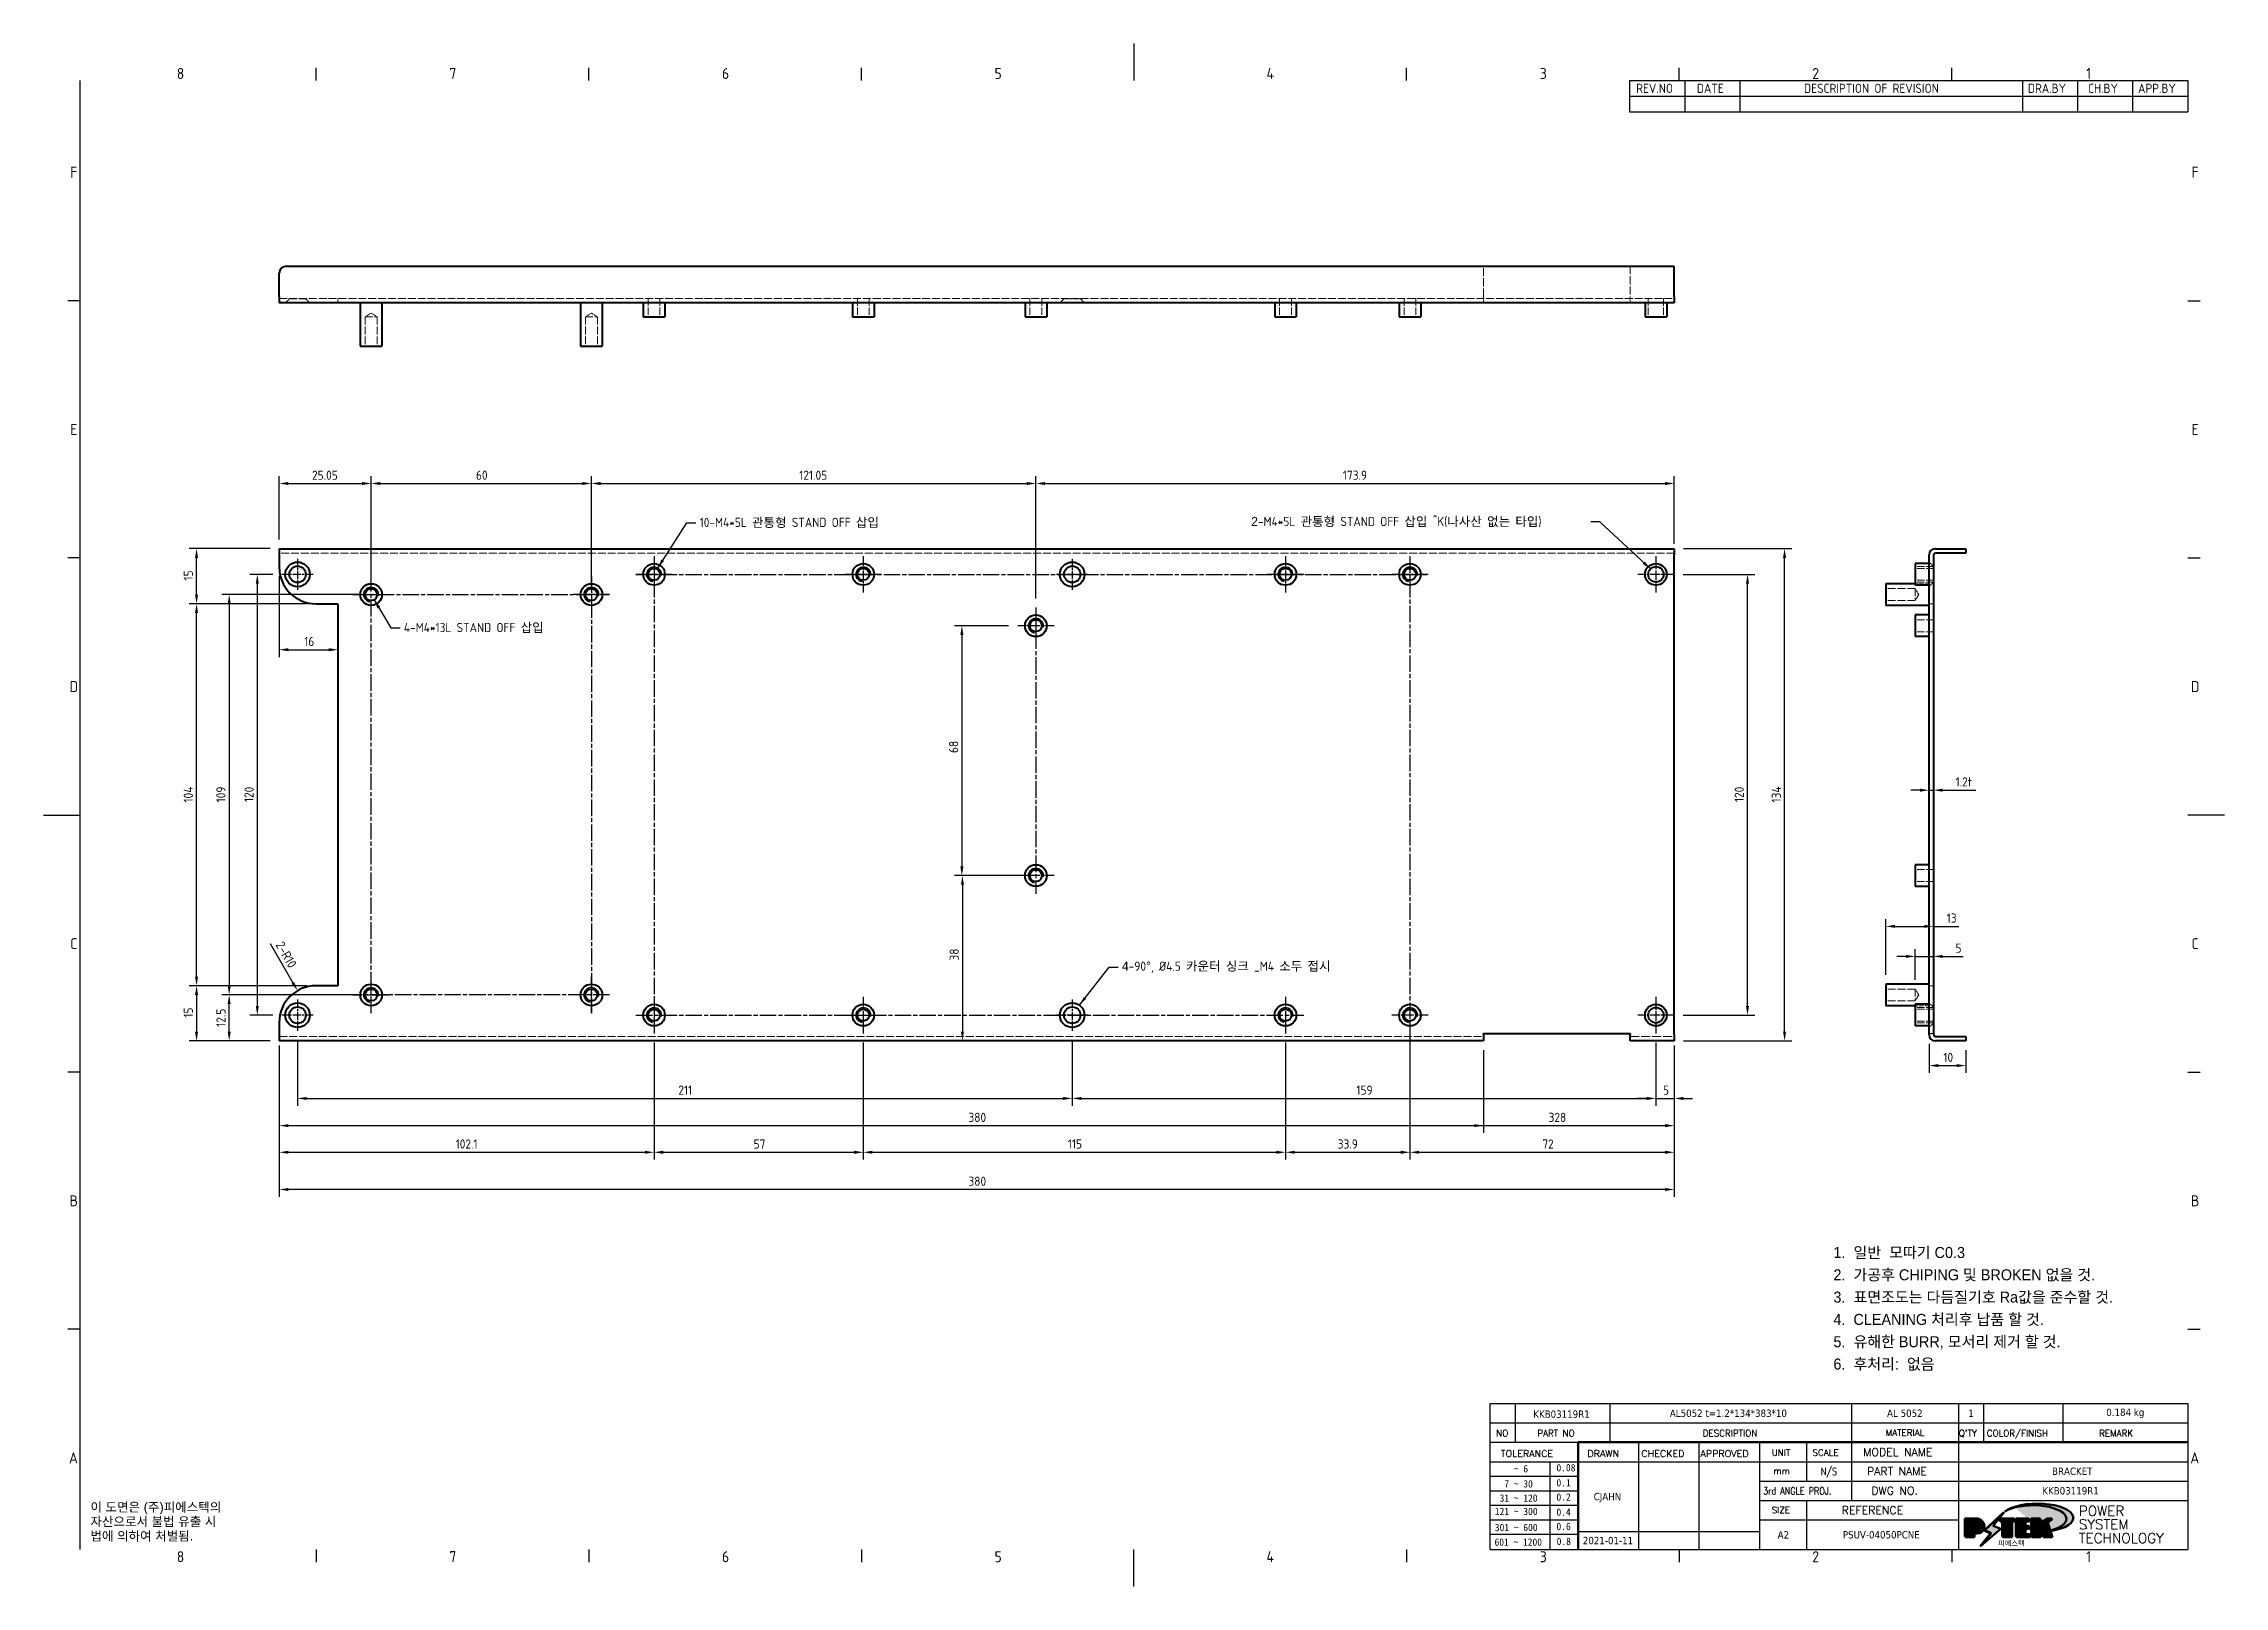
# Model space of a CAD drawing. Header units: millimetres. Extents: x 0 to 594, y 0 to 420.
import ezdxf
from ezdxf.enums import TextEntityAlignment as Align

# ---------------------------------------------------------------- set-up
doc = ezdxf.new("R2010")
doc.units = ezdxf.units.MM
doc.linetypes.add('CHAIN', pattern=[0.3543, 0.2362, -0.0295, 0.0591, -0.0295])
doc.linetypes.add('DASHED', pattern=[0.2067, 0.1654, -0.0413])
doc.layers.get('0').update_dxf_attribs({"color": 3, "lineweight": 25})
for name, color, linetype, lineweight in [('가려진 것(ISO)', 2, 'DASHED', 18), ('가시적인 것(ISO)', 3, 'Continuous', 40), ('가시적인 좁은 것(ISO)', 3, 'Continuous', 35), ('경계(ISO)', 7, 'Continuous', 25), ('기호(ISO)', 5, 'Continuous', 25), ('제목(ISO)', 5, 'Continuous', 50), ('중심 표식(ISO)', 1, 'Continuous', 25), ('중심선(ISO)', 1, 'Continuous', 25), ('치수(ISO)', 2, 'Continuous', 25), ('해치(ISO)', 7, 'Continuous', 18)]:
    doc.layers.add(name, color=color, linetype=linetype, lineweight=lineweight)
doc.styles.add('HAN_291', font='')
doc.styles.add('HAN_370', font='', dxfattribs={"width": 2})
doc.styles.add('ISO Proportional', font='arial.ttf')
doc.styles.add('ISO ProportionalPSTEK', font='isocp.shx')
doc.styles.add('RC_284', font='ROMANC.shx')
doc.styles.add('RC_287', font='ROMANC.shx')
doc.styles.add('RC_292', font='ROMANC.shx')
doc.styles.add('ROMANT_294', font='romant.shx')
doc.styles.add('문자 텍스트_PSTEK_POSCO', font='isocp.shx')
doc.styles.add('치수 텍스트_PSTEK_POSCO', font='isocp.shx')
doc.styles.add('텍스트 스타일198', font='tahoma.ttf')
doc.styles.add('텍스트 스타일333', font='ROMANC.shx', dxfattribs={"width": 0.8})
doc.styles.get('HAN_291').set_extended_font_data('GulimChe')
doc.styles.get('HAN_370').set_extended_font_data('GulimChe')
doc.dimstyles.new('치수_PSTEK_POSCO', dxfattribs={"dimtxt": 2.5, "dimasz": 2.5, "dimexe": 2, "dimexo": 2.5, "dimgap": 1, "dimtad": 1, "dimrnd": 1e-08, "dimdsep": 46, "dimtxsty": '치수 텍스트_PSTEK_POSCO', "dimcen": 0.09, "dimdle": 10, "dimclrd": 7, "dimclre": 7, "dimclrt": 2, "dimadec": 1, "dimazin": 2, "dimtfac": 1, "dimtmove": 0, "dimatfit": 3, "dimfxl": 0, "dimtolj": 1, "dimlwd": -1, "dimlwe": -1, "dimarcsym": 0})
doc.dimstyles.new('치수_PSTEK_POSCO$7', dxfattribs={"dimtxt": 2.5, "dimasz": 2.5, "dimexe": 2, "dimexo": 2.5, "dimgap": 1, "dimtad": 1, "dimrnd": 1e-08, "dimdsep": 46, "dimtxsty": '치수 텍스트_PSTEK_POSCO', "dimcen": 0.09, "dimdle": 10, "dimclrd": 7, "dimclre": 7, "dimclrt": 2, "dimadec": 1, "dimazin": 2, "dimtfac": 1, "dimtmove": 0, "dimatfit": 3, "dimfxl": 0, "dimtolj": 1, "dimlwd": -1, "dimlwe": -1, "dimarcsym": 0})

msp = doc.modelspace()

# ---------------------------------------------------------------- texts
at = {"layer": '기호(ISO)', "color": 2, "char_height": 2.5, "attachment_point": 4}
for s, insert, width, line_spacing_factor, style in [('{10-M4*5L 관통형 STAND OFF 삽입}', (178.678, 289.531), 57.65667, 0.4375, '치수 텍스트_PSTEK_POSCO'), ('{\\fisocp|b0|i0;\\H2.5000;\\fAIGDT|b0|i0;\\H2.5000;2\\fisocp|b0|i0;\\H2.5000;-M4*5L 관통형 STAND OFF 삽입 ^K(나사산 없는 타입)}', (328.895, 289.774), 91.49998, 0.4375, '치수 텍스트_PSTEK_POSCO'), ('{4-M4*13L STAND OFF 삽입}', (98.115, 260.924), 45.12196, 0.4375, '치수 텍스트_PSTEK_POSCO'), ('{\\fisocp|b0|i0;\\H2.5000;\\fAIGDT|b0|i0;\\H2.5000;4\\fisocp|b0|i0;\\H2.5000;-90\\fAIGDT|b0|i0;\\H2.5000;~\\fisocp|b0|i0;\\H2.5000;, Ø4.5 카운터 싱크 _M4 소두 접시}', (293.701, 168.556), 67.18519, 0.4375, '치수 텍스트_PSTEK_POSCO'), ('{\\fArial|b0|i0;\\H2.5000;이 도면은 (주)피에스텍의\\P자산으로서 불법 유출 시 \\P법에 의하여 처벌됨.}', (12.755, 17.515), 39.3061, 0.944221, '문자 텍스트_PSTEK_POSCO')]:
    msp.add_mtext(s, dxfattribs=dict(at, insert=insert, width=width, line_spacing_factor=line_spacing_factor, style=style))

# ---------------------------------------------------------------- blocks, each defined once
blk = doc.blocks.new('경계 Default Border')
at = {"layer": '경계(ISO)'}
for p, q in [((74.25, 410), (74.25, 413.4)), ((148.5, 410), (148.5, 413.4)), ((222.75, 410), (222.75, 413.4)), ((371.25, 410), (371.25, 413.4)), ((445.5, 410), (445.5, 413.4)), ((519.75, 410), (519.75, 413.4)), ((10, 350), (6.6, 350)), ((584, 350), (587.4, 350)), ((10, 280), (6.6, 280)), ((584, 280), (587.4, 280)), ((10, 140), (6.6, 140)), ((584, 140), (587.4, 140)), ((10, 70), (6.6, 70)), ((584, 70), (587.4, 70)), ((74.25, 10), (74.25, 6.6)), ((148.5, 10), (148.5, 6.6)), ((222.75, 10), (222.75, 6.6)), ((371.25, 10), (371.25, 6.6)), ((445.5, 10), (445.5, 6.6)), ((519.75, 10), (519.75, 6.6))]:
    blk.add_line(p, q, dxfattribs=at)
at = {"layer": '경계(ISO)', "flags": 128}
for points in [[(297, 420), (297, 410)], [(10, 10), (10, 410)], [(0, 210), (10, 210)], [(594, 210), (584, 210)], [(297, 0), (297, 10)]]:
    blk.add_lwpolyline(points, dxfattribs=at)
at = {"layer": '경계(ISO)', "color": 2, "char_height": 3, "attachment_point": 7, "style": '문자 텍스트_PSTEK_POSCO'}
for s, insert in [('8', (36.27, 410.37)), ('7', (110.52, 410.39)), ('6', (184.77, 410.37)), ('5', (259.02, 410.37)), ('4', (333.1, 410.4)), ('3', (407.54, 410.37)), ('2', (481.75, 410.37)), ('1', (556.36, 410.4)), ('F', (7.24, 383.5)), ('F', (585.04, 383.5)), ('E', (7.24, 313.47)), ('E', (585.04, 313.47)), ('D', (7.08, 243.47)), ('D', (584.88, 243.47)), ('C', (7.24, 173.47)), ('C', (585.04, 173.47)), ('B', (7.08, 103.47)), ('B', (584.88, 103.47)), ('A', (6.91, 33.49)), ('A', (584.71, 33.49)), ('8', (36.27, 6.57)), ('7', (110.52, 6.59)), ('6', (184.77, 6.57)), ('5', (259.02, 6.57)), ('4', (333.1, 6.6)), ('3', (407.54, 6.57)), ('2', (481.75, 6.57)), ('1', (556.36, 6.6))]:
    blk.add_mtext(s, dxfattribs=dict(at, insert=insert))
blk = doc.blocks.new('제목 블록 PSTEK')
h = blk.add_hatch(color=1)
edge = h.paths.add_edge_path(flags=0)
edge.add_line((314.22, 19.61), (314.22, 17))
edge.add_line((314.22, 17), (314.35, 17))
edge.add_arc((314.35, 17.65), 0.651, 270, 360)
edge.add_line((315, 17.65), (315, 18.96))
edge.add_arc((314.35, 18.96), 0.651, 0, 90)
edge.add_line((314.35, 19.61), (314.22, 19.61))
edge = h.paths.add_edge_path()
edge.add_arc((314.98, 18.29), 1.97, 270, 450)
edge.add_line((314.98, 20.26), (311.77, 20.26))
edge.add_line((311.77, 20.26), (311.77, 15.34))
edge.add_line((311.77, 15.34), (314.22, 15.34))
edge.add_line((314.22, 15.34), (314.22, 16.32))
edge.add_line((314.22, 16.32), (314.98, 16.32))
h = blk.add_hatch(color=252)
edge = h.paths.add_edge_path()
edge.add_arc((314.98, 18.29), 1.97, 270, 406.82787)
edge.add_arc((315.16, 18.14), 1.97, -90, 53.56098, ccw=False)
edge.add_line((315.16, 16.17), (314.4, 16.17))
edge.add_line((314.4, 16.17), (314.4, 15.19))
edge.add_line((314.4, 15.19), (311.94, 15.19))
edge.add_line((311.94, 15.19), (311.94, 15.34))
edge.add_line((311.94, 15.34), (314.22, 15.34))
edge.add_line((314.22, 15.34), (314.22, 16.32))
edge.add_line((314.22, 16.32), (314.98, 16.32))
h = blk.add_hatch(color=252)
edge = h.paths.add_edge_path()
edge.add_line((314.4, 19.46), (314.53, 19.46))
edge.add_arc((314.53, 18.81), 0.651, 60.41893, 90, ccw=False)
edge.add_arc((314.35, 18.96), 0.651, 39.96992, 90)
edge.add_line((314.35, 19.61), (314.22, 19.61))
edge.add_line((314.22, 19.61), (314.22, 17))
edge.add_line((314.22, 17), (314.35, 17))
edge.add_arc((314.35, 17.65), 0.651, 270, 274.69308)
edge.add_line((314.4, 17), (314.4, 19.46))
for color, points in [(252, [(317.22, 17.06), (322.03, 21.63), (322.28, 21.94), (317.05, 16.98), (318.75, 16.19), (316, 12.72), (316.34, 13), (318.92, 16.27)]), (5, [(321.62, 17.42), (319.53, 18.25), (322.45, 22.02), (317.22, 17.06), (318.92, 16.27), (316.17, 12.8)]), (1, [(324.48, 19.61), (325.24, 19.61), (325.24, 20.26), (321.23, 20.26), (321.23, 19.61), (321.98, 19.61), (321.98, 15.34), (324.48, 15.34)]), (252, [(321.98, 19.61), (321.4, 19.61), (321.4, 19.46), (321.98, 19.46)]), (252, [(324.66, 19.46), (325.42, 19.46), (325.42, 20.11), (325.24, 20.11), (325.24, 19.61), (324.48, 19.61), (324.48, 15.34), (322.16, 15.34), (322.16, 15.19), (324.66, 15.19)]), (1, [(329.23, 20.26), (325.66, 20.26), (325.66, 15.34), (329.36, 15.34), (329.36, 15.99), (328.11, 15.99), (328.11, 17.56), (329.23, 17.56), (329.23, 18.26), (328.11, 18.26), (328.11, 19.61), (329.23, 19.61)]), (252, [(328.29, 19.46), (329.41, 19.46), (329.41, 20.11), (329.23, 20.11), (329.23, 19.61), (328.11, 19.61), (328.11, 18.26), (328.29, 18.26)]), (252, [(328.29, 17.42), (329.41, 17.42), (329.41, 18.11), (329.23, 18.11), (329.23, 17.56), (328.11, 17.56), (328.11, 15.99), (328.29, 15.99)]), (1, [(332.33, 20.26), (329.86, 20.26), (329.86, 15.34), (332.33, 15.34), (332.33, 17.43), (333.07, 15.34), (335.49, 15.34), (334.25, 19.31), (335.44, 20.26), (334.31, 20.26), (332.33, 19)]), (252, [(332.51, 20.11), (332.33, 20.11), (332.33, 19), (332.51, 19.11)]), (252, [(335.62, 20.11), (335.25, 20.11), (334.25, 19.31), (335.49, 15.34), (333.2, 15.34), (333.25, 15.19), (335.66, 15.19), (334.43, 19.16)]), (252, [(329.54, 15.85), (329.36, 15.85), (329.36, 15.34), (325.83, 15.34), (325.83, 15.19), (329.54, 15.19)]), (252, [(332.51, 16.93), (332.33, 17.43), (332.33, 15.34), (330.04, 15.34), (330.04, 15.19), (332.51, 15.19)])]:
    blk.add_hatch(color=color).paths.add_polyline_path(points)
at = {"layer": '해치(ISO)'}
h = blk.add_hatch(color=140, dxfattribs=at)
edge = h.paths.add_edge_path()
edge.add_ellipse((330.37, 20.16), major_axis=(9.1, 0), ratio=0.40699, start_angle=301.30985, end_angle=507.74369)
edge.add_ellipse((331.53, 20.46), major_axis=(-9.82, 0), ratio=0.39426, start_angle=111.51207, end_angle=334.47025, ccw=False)
edge.add_line((335.14, 16.86), (335.1, 16.99))
at = {"color": 180}
for p, q in [((182.48, 11.79), (182.48, 51.57)), ((182.48, 51.57), (372.48, 51.57)), ((189.27, 51.57), (189.27, 41.01)), ((215.22, 41.01), (215.22, 51.57)), ((280.88, 51.57), (280.88, 41.01)), ((310.09, 51.57), (310.09, 41.01)), ((316.9, 51.57), (316.9, 41.01)), ((338.46, 51.57), (338.46, 41.01)), ((372.48, 51.57), (372.48, 11.79)), ((182.48, 46.29), (372.48, 46.29)), ((182.48, 41.01), (206.45, 41.01)), ((182.48, 35.73), (206.45, 35.73)), ((198.86, 12.03), (198.86, 35.73)), ((206.45, 35.73), (372.48, 35.73)), ((222.94, 11.79), (222.94, 41.01)), ((239.43, 11.79), (239.43, 41.01)), ((255.92, 11.79), (255.92, 41.01)), ((268.69, 41.01), (268.69, 30.45)), ((280.88, 41.01), (280.88, 25.17)), ((310.09, 41.01), (310.09, 11.79)), ((182.48, 31.78), (206.45, 31.78)), ((255.92, 30.45), (372.48, 30.45)), ((182.48, 27.83), (206.45, 27.83)), ((182.48, 23.88), (206.45, 23.88)), ((255.92, 25.17), (372.48, 25.17)), ((268.69, 25.17), (268.69, 11.79)), ((182.48, 19.93), (206.45, 19.93)), ((255.92, 19.89), (310.09, 19.89)), ((182.48, 15.98), (206.45, 15.98)), ((206.45, 16.74), (255.92, 16.74)), ((182.48, 11.79), (372.48, 11.79))]:
    blk.add_line(p, q, dxfattribs=at)
at = {"color": 7, "lineweight": 50}
for p, q in [((206.45, 11.79), (206.45, 41.01)), ((206.45, 41.01), (372.48, 41.01))]:
    blk.add_line(p, q, dxfattribs=at)
at = {"color": 7}
for p, q in [((314.98, 20.26), (311.77, 20.26)), ((311.77, 20.26), (311.77, 15.34)), ((314.98, 20.26), (311.77, 20.26)), ((311.77, 20.26), (311.77, 15.34)), ((314.22, 17), (314.22, 19.61)), ((314.22, 19.61), (314.35, 19.61)), ((314.35, 19.61), (314.22, 19.61)), ((314.22, 19.61), (314.22, 17)), ((314.22, 17), (314.22, 19.61)), ((314.22, 19.61), (314.35, 19.61)), ((314.4, 19.46), (314.53, 19.46)), ((314.4, 17), (314.4, 19.46)), ((315, 18.96), (315, 17.65)), ((315, 18.96), (315, 17.65)), ((322.28, 21.94), (317.05, 16.98)), ((322.45, 22.02), (317.22, 17.06)), ((317.22, 17.06), (322.03, 21.63)), ((319.53, 18.25), (322.45, 22.02)), ((321.62, 17.42), (319.53, 18.25)), ((325.24, 20.26), (321.23, 20.26)), ((321.23, 20.26), (321.23, 19.61)), ((325.24, 20.26), (321.23, 20.26)), ((321.23, 20.26), (321.23, 19.61)), ((321.23, 19.61), (321.98, 19.61)), ((321.23, 19.61), (321.98, 19.61)), ((321.4, 19.61), (321.4, 19.46)), ((321.98, 19.61), (321.4, 19.61)), ((321.4, 19.46), (321.98, 19.46)), ((321.98, 19.61), (321.98, 15.34)), ((321.98, 19.46), (321.98, 19.61)), ((321.98, 19.61), (321.98, 15.34)), ((322.03, 21.63), (322.28, 21.94)), ((324.48, 19.61), (325.24, 19.61)), ((324.48, 15.34), (324.48, 19.61)), ((325.24, 19.61), (324.48, 19.61)), ((324.48, 19.61), (324.48, 15.34)), ((324.48, 19.61), (325.24, 19.61)), ((324.48, 15.34), (324.48, 19.61)), ((324.66, 19.46), (325.42, 19.46)), ((324.66, 15.19), (324.66, 19.46)), ((325.24, 19.61), (325.24, 20.26)), ((325.24, 19.61), (325.24, 20.26)), ((325.42, 20.11), (325.24, 20.11)), ((325.24, 20.11), (325.24, 19.61)), ((325.42, 19.46), (325.42, 20.11)), ((329.23, 20.26), (325.66, 20.26)), ((325.66, 20.26), (325.66, 15.34)), ((325.66, 20.26), (325.66, 15.34)), ((329.23, 20.26), (325.66, 20.26)), ((328.11, 18.26), (328.11, 19.61)), ((328.11, 19.61), (329.23, 19.61)), ((329.23, 19.61), (328.11, 19.61)), ((328.11, 19.61), (328.11, 18.26)), ((328.11, 18.26), (328.11, 19.61)), ((328.11, 19.61), (329.23, 19.61)), ((329.23, 18.26), (328.11, 18.26)), ((328.11, 18.26), (328.29, 18.26)), ((329.23, 18.26), (328.11, 18.26)), ((328.29, 18.26), (328.29, 19.46)), ((328.29, 19.46), (329.41, 19.46)), ((329.23, 19.61), (329.23, 20.26)), ((329.23, 19.61), (329.23, 20.26)), ((329.41, 20.11), (329.23, 20.11)), ((329.23, 20.11), (329.23, 19.61)), ((329.23, 17.56), (329.23, 18.26)), ((329.23, 17.56), (329.23, 18.26)), ((329.41, 18.11), (329.23, 18.11)), ((329.23, 18.11), (329.23, 17.56)), ((329.41, 19.46), (329.41, 20.11)), ((329.41, 17.42), (329.41, 18.11)), ((332.33, 20.26), (329.86, 20.26)), ((329.86, 20.26), (329.86, 15.34)), ((329.86, 20.26), (329.86, 15.34)), ((332.33, 20.26), (329.86, 20.26)), ((334.31, 20.26), (332.33, 19)), ((332.33, 19), (332.33, 20.26)), ((334.31, 20.26), (332.33, 19)), ((332.33, 19), (332.33, 20.26)), ((332.51, 20.11), (332.33, 20.11)), ((332.33, 20.11), (332.33, 19)), ((332.33, 19), (332.51, 19.11)), ((332.51, 19.11), (332.51, 20.11)), ((334.25, 19.31), (335.44, 20.26)), ((334.25, 19.31), (335.44, 20.26)), ((335.25, 20.11), (334.25, 19.31)), ((335.49, 15.34), (334.25, 19.31)), ((334.25, 19.31), (335.49, 15.34)), ((335.49, 15.34), (334.25, 19.31)), ((335.44, 20.26), (334.31, 20.26)), ((335.44, 20.26), (334.31, 20.26)), ((334.43, 19.16), (335.62, 20.11)), ((335.66, 15.19), (334.43, 19.16)), ((335.62, 20.11), (335.25, 20.11)), ((311.77, 15.34), (314.22, 15.34)), ((311.77, 15.34), (314.22, 15.34)), ((314.22, 15.34), (311.94, 15.34)), ((311.94, 15.34), (311.94, 15.19)), ((311.94, 15.19), (314.4, 15.19)), ((314.35, 17), (314.22, 17)), ((314.22, 17), (314.35, 17)), ((314.35, 17), (314.22, 17)), ((314.22, 16.32), (314.98, 16.32)), ((314.22, 15.34), (314.22, 16.32)), ((314.98, 16.32), (314.22, 16.32)), ((314.22, 16.32), (314.22, 15.34)), ((314.22, 16.32), (314.98, 16.32)), ((314.22, 15.34), (314.22, 16.32)), ((314.4, 16.17), (315.16, 16.17)), ((314.4, 15.19), (314.4, 16.17)), ((318.75, 16.19), (316, 12.72)), ((316, 12.72), (316.34, 13)), ((316.17, 12.8), (321.62, 17.42)), ((318.92, 16.27), (316.17, 12.8)), ((316.34, 13), (318.92, 16.27)), ((317.05, 16.98), (318.75, 16.19)), ((318.92, 16.27), (317.22, 17.06)), ((317.22, 17.06), (318.92, 16.27)), ((321.98, 15.34), (324.48, 15.34)), ((321.98, 15.34), (324.48, 15.34)), ((324.48, 15.34), (322.16, 15.34)), ((322.16, 15.34), (322.16, 15.19)), ((322.16, 15.19), (324.66, 15.19)), ((325.66, 15.34), (329.36, 15.34)), ((325.66, 15.34), (329.36, 15.34)), ((329.36, 15.34), (325.83, 15.34)), ((325.83, 15.34), (325.83, 15.19)), ((325.83, 15.19), (329.54, 15.19)), ((328.11, 17.56), (329.23, 17.56)), ((328.11, 15.99), (328.11, 17.56)), ((329.23, 17.56), (328.11, 17.56)), ((328.11, 17.56), (328.11, 15.99)), ((328.11, 17.56), (329.23, 17.56)), ((328.11, 15.99), (328.11, 17.56)), ((329.36, 15.99), (328.11, 15.99)), ((328.11, 15.99), (328.29, 15.99)), ((329.36, 15.99), (328.11, 15.99)), ((328.29, 15.99), (328.29, 17.42)), ((328.29, 17.42), (329.41, 17.42)), ((329.36, 15.34), (329.36, 15.99)), ((329.36, 15.34), (329.36, 15.99)), ((329.54, 15.85), (329.36, 15.85)), ((329.36, 15.85), (329.36, 15.34)), ((329.54, 15.19), (329.54, 15.85)), ((329.86, 15.34), (332.33, 15.34)), ((329.86, 15.34), (332.33, 15.34)), ((332.33, 15.34), (330.04, 15.34)), ((330.04, 15.34), (330.04, 15.19)), ((330.04, 15.19), (332.51, 15.19)), ((332.33, 17.43), (333.07, 15.34)), ((332.33, 15.34), (332.33, 17.43)), ((332.51, 16.93), (332.33, 17.43)), ((332.33, 17.43), (332.33, 15.34)), ((332.33, 17.43), (333.07, 15.34)), ((332.33, 15.34), (332.33, 17.43)), ((332.51, 15.19), (332.51, 16.93)), ((333.07, 15.34), (335.49, 15.34)), ((333.07, 15.34), (335.49, 15.34)), ((335.49, 15.34), (333.2, 15.34)), ((333.2, 15.34), (333.25, 15.19)), ((333.25, 15.19), (335.66, 15.19)), ((345.04, 17.5), (344.99, 17.69))]:
    blk.add_line(p, q, dxfattribs=at)
at = {"color": 1}
for p, q in [((314.98, 20.26), (311.77, 20.26)), ((311.77, 20.26), (311.77, 15.34)), ((314.22, 17), (314.22, 19.61)), ((314.22, 19.61), (314.35, 19.61)), ((315, 18.96), (315, 17.65)), ((325.24, 20.26), (321.23, 20.26)), ((321.23, 20.26), (321.23, 19.61)), ((321.23, 19.61), (321.98, 19.61)), ((321.98, 19.61), (321.98, 15.34)), ((324.48, 19.61), (325.24, 19.61)), ((324.48, 15.34), (324.48, 19.61)), ((325.24, 19.61), (325.24, 20.26)), ((329.23, 20.26), (325.66, 20.26)), ((325.66, 20.26), (325.66, 15.34)), ((328.11, 18.26), (328.11, 19.61)), ((328.11, 19.61), (329.23, 19.61)), ((329.23, 18.26), (328.11, 18.26)), ((329.23, 19.61), (329.23, 20.26)), ((329.23, 17.56), (329.23, 18.26)), ((332.33, 20.26), (329.86, 20.26)), ((329.86, 20.26), (329.86, 15.34)), ((334.31, 20.26), (332.33, 19)), ((332.33, 19), (332.33, 20.26)), ((334.25, 19.31), (335.44, 20.26)), ((335.49, 15.34), (334.25, 19.31)), ((335.44, 20.26), (334.31, 20.26)), ((311.77, 15.34), (314.22, 15.34)), ((314.35, 17), (314.22, 17)), ((314.22, 16.32), (314.98, 16.32)), ((314.22, 15.34), (314.22, 16.32)), ((321.98, 15.34), (324.48, 15.34)), ((325.66, 15.34), (329.36, 15.34)), ((328.11, 17.56), (329.23, 17.56)), ((328.11, 15.99), (328.11, 17.56)), ((329.36, 15.99), (328.11, 15.99)), ((329.36, 15.34), (329.36, 15.99)), ((329.86, 15.34), (332.33, 15.34)), ((332.33, 17.43), (333.07, 15.34)), ((332.33, 15.34), (332.33, 17.43)), ((333.07, 15.34), (335.49, 15.34))]:
    blk.add_line(p, q, dxfattribs=at)
at = {"color": 5}
for p, q in [((322.45, 22.02), (317.22, 17.06)), ((319.53, 18.25), (322.45, 22.02)), ((321.62, 17.42), (319.53, 18.25)), ((316.17, 12.8), (321.62, 17.42)), ((318.92, 16.27), (316.17, 12.8)), ((317.22, 17.06), (318.92, 16.27))]:
    blk.add_line(p, q, dxfattribs=at)
at = {"color": 7}
for centre, radius, start, end in [((314.35, 18.96), 0.651, 0, 90), ((314.35, 18.96), 0.651, 39.96992, 90), ((314.35, 18.96), 0.651, 0, 90), ((314.53, 18.81), 0.651, 60.41893, 90), ((314.98, 18.29), 1.97, 270, 90), ((314.98, 18.29), 1.97, 270, 90), ((314.98, 18.29), 1.97, 270, 46.82787), ((315.16, 18.14), 1.97, 270, 53.56098), ((314.35, 17.65), 0.651, 270, 0), ((314.35, 17.65), 0.651, 270, 0), ((314.35, 17.65), 0.651, 270, 274.69308)]:
    blk.add_arc(centre, radius, start, end, dxfattribs=at)
at = {"color": 1}
for centre, radius, start, end in [((314.35, 18.96), 0.651, 0, 90), ((314.98, 18.29), 1.97, 270, 90), ((314.35, 17.65), 0.651, 270, 0)]:
    blk.add_arc(centre, radius, start, end, dxfattribs=at)
at = {"layer": '제목(ISO)', "lineweight": 18}
blk.add_line((182.48, 35.73), (182.48, 11.79), dxfattribs=at)
at = {"layer": '제목(ISO)'}
for p, q in [((314.98, 20.26), (311.77, 20.26)), ((311.77, 20.26), (311.77, 15.34)), ((314.22, 17), (314.22, 19.61)), ((314.22, 19.61), (314.35, 19.61)), ((314.35, 19.61), (314.22, 19.61)), ((314.22, 19.61), (314.22, 17)), ((314.4, 19.46), (314.53, 19.46)), ((314.4, 17), (314.4, 19.46)), ((315, 18.96), (315, 17.65)), ((322.28, 21.94), (317.05, 16.98)), ((322.45, 22.02), (317.22, 17.06)), ((317.22, 17.06), (322.03, 21.63)), ((319.53, 18.25), (322.45, 22.02)), ((321.62, 17.42), (319.53, 18.25)), ((325.24, 20.26), (321.23, 20.26)), ((321.23, 20.26), (321.23, 19.61)), ((321.23, 19.61), (321.98, 19.61)), ((321.98, 19.61), (321.4, 19.61)), ((321.4, 19.61), (321.4, 19.46)), ((321.4, 19.46), (321.98, 19.46)), ((321.98, 19.61), (321.98, 15.34)), ((321.98, 19.46), (321.98, 19.61)), ((322.03, 21.63), (322.28, 21.94)), ((324.48, 19.61), (325.24, 19.61)), ((324.48, 15.34), (324.48, 19.61)), ((325.24, 19.61), (324.48, 19.61)), ((324.48, 19.61), (324.48, 15.34)), ((324.66, 19.46), (325.42, 19.46)), ((324.66, 15.19), (324.66, 19.46)), ((325.24, 19.61), (325.24, 20.26)), ((325.42, 20.11), (325.24, 20.11)), ((325.24, 20.11), (325.24, 19.61)), ((325.42, 19.46), (325.42, 20.11)), ((329.23, 20.26), (325.66, 20.26)), ((325.66, 20.26), (325.66, 15.34)), ((328.11, 18.26), (328.11, 19.61)), ((328.11, 19.61), (329.23, 19.61)), ((329.23, 19.61), (328.11, 19.61)), ((328.11, 19.61), (328.11, 18.26)), ((329.23, 18.26), (328.11, 18.26)), ((328.11, 18.26), (328.29, 18.26)), ((328.29, 19.46), (329.41, 19.46)), ((328.29, 18.26), (328.29, 19.46)), ((329.23, 19.61), (329.23, 20.26)), ((329.41, 20.11), (329.23, 20.11)), ((329.23, 20.11), (329.23, 19.61)), ((329.23, 17.56), (329.23, 18.26)), ((329.41, 18.11), (329.23, 18.11)), ((329.23, 18.11), (329.23, 17.56)), ((329.41, 19.46), (329.41, 20.11)), ((329.41, 17.42), (329.41, 18.11)), ((332.33, 20.26), (329.86, 20.26)), ((329.86, 20.26), (329.86, 15.34)), ((334.31, 20.26), (332.33, 19)), ((332.33, 19), (332.33, 20.26)), ((332.51, 20.11), (332.33, 20.11)), ((332.33, 20.11), (332.33, 19)), ((332.33, 19), (332.51, 19.11)), ((332.51, 19.11), (332.51, 20.11)), ((334.25, 19.31), (335.44, 20.26)), ((335.25, 20.11), (334.25, 19.31)), ((335.49, 15.34), (334.25, 19.31)), ((334.25, 19.31), (335.49, 15.34)), ((335.44, 20.26), (334.31, 20.26)), ((334.43, 19.16), (335.62, 20.11)), ((335.66, 15.19), (334.43, 19.16)), ((335.62, 20.11), (335.25, 20.11)), ((311.77, 15.34), (314.22, 15.34)), ((314.22, 15.34), (311.94, 15.34)), ((311.94, 15.34), (311.94, 15.19)), ((311.94, 15.19), (314.4, 15.19)), ((314.35, 17), (314.22, 17)), ((314.22, 17), (314.35, 17)), ((314.22, 15.34), (314.22, 16.32)), ((314.22, 16.32), (314.98, 16.32)), ((314.98, 16.32), (314.22, 16.32)), ((314.22, 16.32), (314.22, 15.34)), ((314.4, 15.19), (314.4, 16.17)), ((314.4, 16.17), (315.16, 16.17)), ((318.75, 16.19), (316, 12.72)), ((316, 12.72), (316.34, 13)), ((316.17, 12.8), (321.62, 17.42)), ((318.92, 16.27), (316.17, 12.8)), ((316.34, 13), (318.92, 16.27)), ((317.05, 16.98), (318.75, 16.19)), ((317.22, 17.06), (318.92, 16.27)), ((318.92, 16.27), (317.22, 17.06)), ((321.98, 15.34), (324.48, 15.34)), ((324.48, 15.34), (322.16, 15.34)), ((322.16, 15.34), (322.16, 15.19)), ((322.16, 15.19), (324.66, 15.19)), ((325.66, 15.34), (329.36, 15.34)), ((329.36, 15.34), (325.83, 15.34)), ((325.83, 15.34), (325.83, 15.19)), ((325.83, 15.19), (329.54, 15.19)), ((328.11, 15.99), (328.11, 17.56)), ((328.11, 17.56), (329.23, 17.56)), ((329.23, 17.56), (328.11, 17.56)), ((328.11, 17.56), (328.11, 15.99)), ((329.36, 15.99), (328.11, 15.99)), ((328.11, 15.99), (328.29, 15.99)), ((328.29, 17.42), (329.41, 17.42)), ((328.29, 15.99), (328.29, 17.42)), ((329.36, 15.34), (329.36, 15.99)), ((329.54, 15.85), (329.36, 15.85)), ((329.36, 15.85), (329.36, 15.34)), ((329.54, 15.19), (329.54, 15.85)), ((329.86, 15.34), (332.33, 15.34)), ((332.33, 15.34), (330.04, 15.34)), ((330.04, 15.34), (330.04, 15.19)), ((330.04, 15.19), (332.51, 15.19)), ((332.33, 15.34), (332.33, 17.43)), ((332.33, 17.43), (333.07, 15.34)), ((332.51, 16.93), (332.33, 17.43)), ((332.33, 17.43), (332.33, 15.34)), ((332.51, 15.19), (332.51, 16.93)), ((333.07, 15.34), (335.49, 15.34)), ((335.49, 15.34), (333.2, 15.34)), ((333.2, 15.34), (333.25, 15.19)), ((333.25, 15.19), (335.66, 15.19))]:
    blk.add_line(p, q, dxfattribs=at)
at = {"layer": '제목(ISO)', "color": 4}
blk.add_line((335.14, 16.86), (335.1, 16.99), dxfattribs=at)
at = {"layer": '제목(ISO)'}
for centre, radius, start, end in [((314.35, 18.96), 0.651, 0, 90), ((314.35, 18.96), 0.651, 39.96992, 90), ((314.53, 18.81), 0.651, 60.41893, 90), ((314.98, 18.29), 1.97, 46.82787, 90), ((314.98, 18.29), 1.97, 270, 46.82787), ((314.98, 18.29), 1.97, 270, 46.82787), ((315.16, 18.14), 1.97, 270, 53.56098), ((314.35, 17.65), 0.651, 270, 0), ((314.35, 17.65), 0.651, 270, 274.69308)]:
    blk.add_arc(centre, radius, start, end, dxfattribs=at)
at = {"layer": '제목(ISO)', "color": 4}
for centre, major_axis, ratio, start_param, end_param in [((331.53, 20.46), (9.82, 0), 0.39426, 5.087845, 8.9792), ((330.37, 20.16), (9.1, 0), 0.40699, 5.258849, 8.861799)]:
    blk.add_ellipse(centre, major_axis=major_axis, ratio=ratio, start_param=start_param, end_param=end_param, dxfattribs=at)
at = {"color": 2}
for s, height, style, p in [('NO', 1.742, 'RC_284', (184.14, 42.62)), ('PART NO', 1.742, 'RC_284', (195.34, 42.62)), ('DESCRIPTION', 1.7424, 'RC_284', (240.4, 42.62)), ("Q'TY", 1.742, 'RC_284', (310.14, 42.62)), ('COLOR/FINISH', 1.7424, 'RC_284', (317.77, 42.62)), ('REMARK', 1.742, 'RC_284', (348.35, 42.62)), (' TOLERANCE', 1.9, 'RC_287', (184.09, 37.01)), ('DRAWN', 1.9, 'RC_287', (208.98, 37.01)), ('CHECKED', 1.9, 'RC_287', (223.69, 37.01)), ('APPROVED', 1.9, 'RC_287', (239.78, 37.01)), ('UNIT', 1.742, 'RC_284', (259.17, 37.34)), ('SCALE', 1.742, 'RC_284', (270.29, 37.34)), ('MODEL NAME', 2.178, 'RC_292', (284.1, 37.25)), ('  7 ~ 30', 2, 'HAN_291', (183.77, 28.71)), ('    ~ 6', 2, 'HAN_291', (183.77, 32.82)), ('0.08', 2, 'HAN_291', (200.55, 33.1)), ('0.1', 2, 'HAN_291', (200.55, 28.99)), ('mm', 1.742, 'RC_284', (259.65, 32.35)), ('PART NAME', 2.178, 'RC_292', (285.14, 32.03)), (' 31 ~ 120', 2, 'HAN_291', (183.77, 24.83)), ('0.2', 2, 'HAN_291', (200.55, 25.11)), (' DWG NO.', 2.178, 'RC_292', (284.81, 26.75)), ('301 ~ 600', 2, 'HAN_291', (183.77, 16.83)), ('121 ~ 300', 2, 'HAN_291', (183.77, 21.21)), ('0.4', 2, 'HAN_291', (200.55, 21)), ('0.6', 2, 'HAN_291', (200.55, 17.12)), ('SIZE', 1.742, 'RC_284', (259.17, 21.69)), ('REFERENCE', 2.178, 'RC_292', (278.27, 21.43)), ('601 ~ 1200', 2, 'HAN_291', (183.68, 12.85)), ('0.8', 2, 'HAN_291', (200.61, 13.06))]:
    blk.add_text(s, height=height, dxfattribs=dict(at, style=style)).set_placement(p)
at = {"color": 2, "style": 'RC_284'}
blk.add_text('MATERIAL', height=1.742, dxfattribs=at).set_placement((295.48, 43.65), align=Align.MIDDLE_CENTER)
at = {"color": 7, "style": '텍스트 스타일333', "width": 0.8}
blk.add_text('N/S', height=2, dxfattribs=at).set_placement((274.78, 33.09), align=Align.MIDDLE_CENTER)
at = {"color": 2, "style": '텍스트 스타일333', "width": 0.8}
blk.add_text('3rd ANGLE PROJ.', height=2, dxfattribs=at).set_placement((256.84, 26.76))
at = {"color": 7, "style": 'ROMANT_294'}
for s, p in [('POWER', (342.83, 20.97)), ('SYSTEM', (342.83, 17.33)), ('TECHNOLOGY', (342.83, 13.57))]:
    blk.add_text(s, height=2.7, dxfattribs=at).set_placement(p)
at = {"color": 7, "insert": (320.85, 14.21), "char_height": 1.4, "attachment_point": 1, "line_spacing_factor": 0.332, "style": 'HAN_370'}
blk.add_mtext('\\fHY견고딕|b0|i0;\\H1.4000;피에스텍', dxfattribs=at)
at = {"layer": '제목(ISO)', "color": 7, "style": '텍스트 스타일198'}
for tag, p in [('부품_번호_001', (194.24, 47.68)), ('설명_001', (231.43, 47.92)), ('재질_001', (290.6, 47.93)), ("3._Q'TY_001", (312.71, 47.92)), ('질량\\P3;_001', (350.3, 48.16)), ('제목_001', (335.53, 32.12)), ('설계자_001', (210.68, 25.23)), ('부품_번호_001', (332.9, 26.81)), ('작성_날짜_001', (207.73, 13.27)), ('시트_크기_001', (260.79, 14.82)), ('프로젝트_001', (278.56, 14.84))]:
    blk.add_attdef(tag, p, '', height=2, dxfattribs=at)
for tag, p in [('4._COLOR', (327.68, 48.93)), ('1._MODEL_NAME', (341.23, 38.37)), ('점검자', (231.18, 26.23)), ('엔지니어링_승인자', (247.67, 26.23)), ('점검_날짜', (231.18, 14.27)), ('엔지니어링_승인_날짜', (247.67, 14.27))]:
    blk.add_attdef(tag, text='', height=2, dxfattribs=at).set_placement(p, align=Align.MIDDLE_CENTER)
blk = doc.blocks.new('리비전 내역')
at = {"layer": '기호(ISO)'}
for p, q in [((432, 410), (584, 410)), ((432, 410), (432, 405.72)), ((447, 410), (447, 405.72)), ((462, 410), (462, 405.72)), ((539, 410), (539, 405.72)), ((554, 410), (554, 405.72)), ((569, 410), (569, 405.72)), ((584, 410), (584, 405.72)), ((432, 405.72), (584, 405.72)), ((432, 405.72), (432, 401.44)), ((447, 405.72), (447, 401.44)), ((462, 405.72), (462, 401.44)), ((539, 405.72), (539, 401.44)), ((554, 405.72), (554, 401.44)), ((569, 405.72), (569, 401.44)), ((584, 405.72), (584, 401.44)), ((432, 401.44), (584, 401.44))]:
    blk.add_line(p, q, dxfattribs=at)
at = {"layer": '기호(ISO)', "color": 2, "char_height": 2.5, "attachment_point": 7, "style": 'ISO ProportionalPSTEK'}
for s, insert in [('REV.NO', (433.79, 406.58)), ('DATE', (450.31, 406.58)), ('DESCRIPTION OF REVISION', (479.51, 406.58)), ('DRA.BY', (540.48, 406.58)), ('CH.BY', (556.86, 406.58)), ('APP.BY', (570.48, 406.58))]:
    blk.add_mtext(s, dxfattribs=dict(at, insert=insert))
blk = doc.blocks.new('*D22')
at = {"layer": 'Defpoints', "color": 0}
for p in [(64.17, 148.51), (444.17, 149.71), (64.17, 108.05)]:
    blk.add_point(p, dxfattribs=at)
at = {"layer": '치수(ISO)', "color": 7}
for p, q in [((64.17, 146.01), (64.17, 106.05)), ((444.17, 147.21), (444.17, 106.05)), ((441.67, 108.05), (66.67, 108.05))]:
    blk.add_line(p, q, dxfattribs=at)
for points in [[(66.67, 108.46), (66.67, 107.63), (64.17, 108.05)], [(441.67, 108.46), (441.67, 107.63), (444.17, 108.05)]]:
    blk.add_solid(points, dxfattribs=at)
at = {"layer": '치수(ISO)', "color": 2, "insert": (251.91, 110.3), "char_height": 2.5, "attachment_point": 4, "style": '치수 텍스트_PSTEK_POSCO'}
blk.add_mtext('\\A1;380', dxfattribs=at)
blk = doc.blocks.new('*D23')
at = {"layer": 'Defpoints', "color": 0}
for p in [(513.58, 150.21), (523.58, 148.51), (523.58, 141.77)]:
    blk.add_point(p, dxfattribs=at)
at = {"layer": '치수(ISO)', "color": 7}
for p, q in [((513.58, 147.71), (513.58, 139.77)), ((523.58, 146.01), (523.58, 139.77)), ((516.08, 141.77), (521.08, 141.77))]:
    blk.add_line(p, q, dxfattribs=at)
for points in [[(516.08, 142.19), (516.08, 141.36), (513.58, 141.77)], [(521.08, 142.19), (521.08, 141.36), (523.58, 141.77)]]:
    blk.add_solid(points, dxfattribs=at)
at = {"layer": '치수(ISO)', "color": 2, "insert": (517.45, 144.02), "char_height": 2.5, "attachment_point": 4, "style": '치수 텍스트_PSTEK_POSCO'}
blk.add_mtext('\\A1;10', dxfattribs=at)
blk = doc.blocks.new('*D24')
at = {"layer": 'Defpoints', "color": 0}
for p in [(444.17, 282.51), (474.2, 282.51), (444.17, 148.51)]:
    blk.add_point(p, dxfattribs=at)
at = {"layer": '치수(ISO)', "color": 7}
for p, q in [((446.67, 282.51), (476.2, 282.51)), ((474.2, 151.01), (474.2, 280.01)), ((446.67, 148.51), (476.2, 148.51))]:
    blk.add_line(p, q, dxfattribs=at)
for points in [[(473.79, 280.01), (474.62, 280.01), (474.2, 282.51)], [(473.79, 151.01), (474.62, 151.01), (474.2, 148.51)]]:
    blk.add_solid(points, dxfattribs=at)
at = {"layer": '치수(ISO)', "color": 2, "insert": (471.95, 213.38), "char_height": 2.5, "attachment_point": 4, "rotation": 90, "style": '치수 텍스트_PSTEK_POSCO'}
blk.add_mtext('\\A1;134', dxfattribs=at)
blk = doc.blocks.new('*D25')
at = {"layer": 'Defpoints', "color": 0}
for p in [(265.32, 261.51), (250.12, 193.5), (270.27, 193.5)]:
    blk.add_point(p, dxfattribs=at)
at = {"layer": '치수(ISO)', "color": 7}
for p, q in [((262.82, 261.51), (248.12, 261.51)), ((250.12, 259.01), (250.12, 196)), ((267.77, 193.5), (248.12, 193.5))]:
    blk.add_line(p, q, dxfattribs=at)
for points in [[(249.7, 259.01), (250.54, 259.01), (250.12, 261.51)], [(249.7, 196), (250.54, 196), (250.12, 193.5)]]:
    blk.add_solid(points, dxfattribs=at)
at = {"layer": '치수(ISO)', "color": 2, "insert": (247.87, 225.44), "char_height": 2.5, "attachment_point": 4, "rotation": 90, "style": '치수 텍스트_PSTEK_POSCO'}
blk.add_mtext('\\A1; 68', dxfattribs=at)
blk = doc.blocks.new('*D26')
at = {"layer": 'Defpoints', "color": 0}
for p in [(265.32, 193.5), (250.27, 148.51), (392.17, 148.51)]:
    blk.add_point(p, dxfattribs=at)
at = {"layer": '치수(ISO)', "color": 7}
for p, q in [((262.82, 193.5), (248.27, 193.5)), ((250.27, 191), (250.27, 151.01))]:
    blk.add_line(p, q, dxfattribs=at)
for points in [[(249.85, 191), (250.68, 191), (250.27, 193.5)], [(249.85, 151.01), (250.68, 151.01), (250.27, 148.51)]]:
    blk.add_solid(points, dxfattribs=at)
at = {"layer": '치수(ISO)', "color": 2, "insert": (248.02, 168.94), "char_height": 2.5, "attachment_point": 4, "rotation": 90, "style": '치수 텍스트_PSTEK_POSCO'}
blk.add_mtext('\\A1; 38', dxfattribs=at)
blk = doc.blocks.new('*D27')
at = {"layer": 'Defpoints', "color": 0}
for p in [(444.12, 275.51), (464.12, 275.51), (444.12, 155.51)]:
    blk.add_point(p, dxfattribs=at)
at = {"layer": '치수(ISO)', "color": 7}
for p, q in [((446.62, 275.51), (466.12, 275.51)), ((464.12, 158.01), (464.12, 273.01)), ((446.62, 155.51), (466.12, 155.51))]:
    blk.add_line(p, q, dxfattribs=at)
for points in [[(463.7, 273.01), (464.53, 273.01), (464.12, 275.51)], [(463.7, 158.01), (464.53, 158.01), (464.12, 155.51)]]:
    blk.add_solid(points, dxfattribs=at)
at = {"layer": '치수(ISO)', "color": 2, "insert": (461.86, 213.51), "char_height": 2.5, "attachment_point": 4, "rotation": 90, "style": '치수 텍스트_PSTEK_POSCO'}
blk.add_mtext('\\A1;120', dxfattribs=at)
blk = doc.blocks.new('*D28')
at = {"layer": 'Defpoints', "color": 0}
for p in [(89.22, 270.01), (50.55, 161.01), (89.22, 161.01)]:
    blk.add_point(p, dxfattribs=at)
at = {"layer": '치수(ISO)', "color": 7}
for p, q in [((86.72, 270.01), (48.55, 270.01)), ((50.55, 267.51), (50.55, 163.51)), ((86.72, 161.01), (48.55, 161.01))]:
    blk.add_line(p, q, dxfattribs=at)
for points in [[(50.13, 267.51), (50.96, 267.51), (50.55, 270.01)], [(50.13, 163.51), (50.96, 163.51), (50.55, 161.01)]]:
    blk.add_solid(points, dxfattribs=at)
at = {"layer": '치수(ISO)', "color": 2, "insert": (48.3, 213.42), "char_height": 2.5, "attachment_point": 4, "rotation": 90, "style": '치수 텍스트_PSTEK_POSCO'}
blk.add_mtext('\\A1;109', dxfattribs=at)
blk = doc.blocks.new('*D29')
at = {"layer": 'Defpoints', "color": 0}
for p in [(50.55, 161.01), (89.22, 161.01), (64.17, 148.51)]:
    blk.add_point(p, dxfattribs=at)
at = {"layer": '치수(ISO)', "color": 7}
for p, q in [((86.72, 161.01), (48.55, 161.01)), ((50.55, 151.01), (50.55, 158.51)), ((61.67, 148.51), (48.55, 148.51))]:
    blk.add_line(p, q, dxfattribs=at)
for points in [[(50.13, 158.51), (50.96, 158.51), (50.55, 161.01)], [(50.13, 151.01), (50.96, 151.01), (50.55, 148.51)]]:
    blk.add_solid(points, dxfattribs=at)
at = {"layer": '치수(ISO)', "color": 2, "insert": (48.3, 152.33), "char_height": 2.5, "attachment_point": 4, "rotation": 90, "style": '치수 텍스트_PSTEK_POSCO'}
blk.add_mtext('\\A1;12.5', dxfattribs=at)
blk = doc.blocks.new('*D30')
at = {"layer": 'Defpoints', "color": 0}
for p in [(74.17, 163.51), (41.66, 148.51), (64.17, 148.51)]:
    blk.add_point(p, dxfattribs=at)
at = {"layer": '치수(ISO)', "color": 7}
for p, q in [((71.67, 163.51), (39.66, 163.51)), ((41.66, 161.01), (41.66, 151.01)), ((61.67, 148.51), (39.66, 148.51))]:
    blk.add_line(p, q, dxfattribs=at)
for points in [[(41.24, 161.01), (42.07, 161.01), (41.66, 163.51)], [(41.24, 151.01), (42.07, 151.01), (41.66, 148.51)]]:
    blk.add_solid(points, dxfattribs=at)
at = {"layer": '치수(ISO)', "color": 2, "insert": (39.41, 154.83), "char_height": 2.5, "attachment_point": 4, "rotation": 90, "style": '치수 텍스트_PSTEK_POSCO'}
blk.add_mtext('\\A1;15', dxfattribs=at)
blk = doc.blocks.new('*D31')
at = {"layer": 'Defpoints', "color": 0}
for p in [(41.66, 267.51), (74.17, 267.51), (74.17, 163.51)]:
    blk.add_point(p, dxfattribs=at)
at = {"layer": '치수(ISO)', "color": 7}
for p, q in [((71.67, 267.51), (39.66, 267.51)), ((41.66, 166.01), (41.66, 265.01)), ((71.67, 163.51), (39.66, 163.51))]:
    blk.add_line(p, q, dxfattribs=at)
for points in [[(41.24, 265.01), (42.07, 265.01), (41.66, 267.51)], [(41.24, 166.01), (42.07, 166.01), (41.66, 163.51)]]:
    blk.add_solid(points, dxfattribs=at)
at = {"layer": '치수(ISO)', "color": 2, "insert": (39.41, 213.38), "char_height": 2.5, "attachment_point": 4, "rotation": 90, "style": '치수 텍스트_PSTEK_POSCO'}
blk.add_mtext('\\A1;104', dxfattribs=at)
blk = doc.blocks.new('*D32')
at = {"layer": 'Defpoints', "color": 0}
for p in [(69.16, 162.17), (74.17, 153.51)]:
    blk.add_point(p, dxfattribs=at)
at = {"layer": '치수(ISO)', "color": 7}
blk.add_line((61.75, 175), (67.91, 164.33), dxfattribs=at)
blk.add_solid([(68.27, 164.54), (67.55, 164.12), (69.16, 162.17)], dxfattribs=at)
at = {"layer": '치수(ISO)', "color": 2, "insert": (64.2, 175.26), "char_height": 2.5, "attachment_point": 4, "rotation": 300.00718, "style": '치수 텍스트_PSTEK_POSCO'}
blk.add_mtext('\\A1;2-R10', dxfattribs=at)
blk = doc.blocks.new('*D33')
at = {"layer": 'Defpoints', "color": 0}
for p in [(41.66, 282.51), (64.17, 282.51), (74.17, 267.51)]:
    blk.add_point(p, dxfattribs=at)
at = {"layer": '치수(ISO)', "color": 7}
for p, q in [((61.67, 282.51), (39.66, 282.51)), ((41.66, 270.01), (41.66, 280.01)), ((71.67, 267.51), (39.66, 267.51))]:
    blk.add_line(p, q, dxfattribs=at)
for points in [[(41.24, 280.01), (42.07, 280.01), (41.66, 282.51)], [(41.24, 270.01), (42.07, 270.01), (41.66, 267.51)]]:
    blk.add_solid(points, dxfattribs=at)
at = {"layer": '치수(ISO)', "color": 2, "insert": (39.41, 273.83), "char_height": 2.5, "attachment_point": 4, "rotation": 90, "style": '치수 텍스트_PSTEK_POSCO'}
blk.add_mtext('\\A1;15', dxfattribs=at)
blk = doc.blocks.new('*D34')
at = {"layer": 'Defpoints', "color": 0}
for p in [(64.92, 275.51), (58.2, 155.51), (64.92, 155.51)]:
    blk.add_point(p, dxfattribs=at)
at = {"layer": '치수(ISO)', "color": 7}
for p, q in [((62.42, 275.51), (56.2, 275.51)), ((58.2, 273.01), (58.2, 158.01)), ((62.42, 155.51), (56.2, 155.51))]:
    blk.add_line(p, q, dxfattribs=at)
for points in [[(57.79, 273.01), (58.62, 273.01), (58.2, 275.51)], [(57.79, 158.01), (58.62, 158.01), (58.2, 155.51)]]:
    blk.add_solid(points, dxfattribs=at)
at = {"layer": '치수(ISO)', "color": 2, "insert": (55.95, 213.51), "char_height": 2.5, "attachment_point": 4, "rotation": 90, "style": '치수 텍스트_PSTEK_POSCO'}
blk.add_mtext('\\A1;120', dxfattribs=at)
blk = doc.blocks.new('*D35')
at = {"layer": 'Defpoints', "color": 0}
for p in [(149.22, 300.25), (89.22, 270.01), (149.22, 270.01)]:
    blk.add_point(p, dxfattribs=at)
at = {"layer": '치수(ISO)', "color": 7}
for p, q in [((89.22, 272.51), (89.22, 302.25)), ((91.72, 300.25), (146.72, 300.25)), ((149.22, 272.51), (149.22, 302.25))]:
    blk.add_line(p, q, dxfattribs=at)
for points in [[(91.72, 300.67), (91.72, 299.83), (89.22, 300.25)], [(146.72, 300.67), (146.72, 299.83), (149.22, 300.25)]]:
    blk.add_solid(points, dxfattribs=at)
at = {"layer": '치수(ISO)', "color": 2, "insert": (117.76, 302.5), "char_height": 2.5, "attachment_point": 4, "style": '치수 텍스트_PSTEK_POSCO'}
blk.add_mtext('\\A1;60', dxfattribs=at)
blk = doc.blocks.new('*D36')
at = {"layer": 'Defpoints', "color": 0}
for p in [(89.22, 300.25), (64.17, 282.51), (89.22, 270.01)]:
    blk.add_point(p, dxfattribs=at)
at = {"layer": '치수(ISO)', "color": 7}
for p, q in [((64.17, 285.01), (64.17, 302.25)), ((66.67, 300.25), (86.72, 300.25)), ((89.22, 272.51), (89.22, 302.25))]:
    blk.add_line(p, q, dxfattribs=at)
for points in [[(66.67, 300.67), (66.67, 299.83), (64.17, 300.25)], [(86.72, 300.67), (86.72, 299.83), (89.22, 300.25)]]:
    blk.add_solid(points, dxfattribs=at)
at = {"layer": '치수(ISO)', "color": 2, "insert": (73.11, 302.5), "char_height": 2.5, "attachment_point": 4, "style": '치수 텍스트_PSTEK_POSCO'}
blk.add_mtext('\\A1;25.05', dxfattribs=at)
blk = doc.blocks.new('*D37')
at = {"layer": 'Defpoints', "color": 0}
for p in [(270.27, 300.25), (149.22, 270.01), (270.27, 266.46)]:
    blk.add_point(p, dxfattribs=at)
at = {"layer": '치수(ISO)', "color": 7}
for p, q in [((149.22, 272.51), (149.22, 302.25)), ((151.72, 300.25), (267.77, 300.25)), ((270.27, 268.96), (270.27, 302.25))]:
    blk.add_line(p, q, dxfattribs=at)
for points in [[(151.72, 300.67), (151.72, 299.83), (149.22, 300.25)], [(267.77, 300.67), (267.77, 299.83), (270.27, 300.25)]]:
    blk.add_solid(points, dxfattribs=at)
at = {"layer": '치수(ISO)', "color": 2, "insert": (205.81, 302.5), "char_height": 2.5, "attachment_point": 4, "style": '치수 텍스트_PSTEK_POSCO'}
blk.add_mtext('\\A1;121.05', dxfattribs=at)
blk = doc.blocks.new('*D38')
at = {"layer": 'Defpoints', "color": 0}
for p in [(64.17, 149.71), (166.27, 150.56), (166.27, 118.18)]:
    blk.add_point(p, dxfattribs=at)
at = {"layer": '치수(ISO)', "color": 7}
for p, q in [((64.17, 147.21), (64.17, 116.18)), ((166.27, 148.06), (166.27, 116.18)), ((66.67, 118.18), (163.77, 118.18))]:
    blk.add_line(p, q, dxfattribs=at)
for points in [[(66.67, 118.59), (66.67, 117.76), (64.17, 118.18)], [(163.77, 118.59), (163.77, 117.76), (166.27, 118.18)]]:
    blk.add_solid(points, dxfattribs=at)
at = {"layer": '치수(ISO)', "color": 2, "insert": (112.22, 120.43), "char_height": 2.5, "attachment_point": 4, "style": '치수 텍스트_PSTEK_POSCO'}
blk.add_mtext('\\A1;102.1', dxfattribs=at)
blk = doc.blocks.new('*D39')
at = {"layer": 'Defpoints', "color": 0}
for p in [(166.27, 150.56), (223.27, 150.56), (223.27, 118.18)]:
    blk.add_point(p, dxfattribs=at)
at = {"layer": '치수(ISO)', "color": 7}
for p, q in [((166.27, 148.06), (166.27, 116.18)), ((223.27, 148.06), (223.27, 116.18)), ((168.77, 118.18), (220.77, 118.18))]:
    blk.add_line(p, q, dxfattribs=at)
for points in [[(168.77, 118.59), (168.77, 117.76), (166.27, 118.18)], [(220.77, 118.59), (220.77, 117.76), (223.27, 118.18)]]:
    blk.add_solid(points, dxfattribs=at)
at = {"layer": '치수(ISO)', "color": 2, "insert": (193.39, 120.43), "char_height": 2.5, "attachment_point": 4, "style": '치수 텍스트_PSTEK_POSCO'}
blk.add_mtext('\\A1;57', dxfattribs=at)
blk = doc.blocks.new('*D40')
at = {"layer": 'Defpoints', "color": 0}
for p in [(223.27, 150.56), (338.27, 150.56), (338.27, 118.18)]:
    blk.add_point(p, dxfattribs=at)
at = {"layer": '치수(ISO)', "color": 7}
for p, q in [((223.27, 148.06), (223.27, 116.18)), ((338.27, 148.06), (338.27, 116.18)), ((225.77, 118.18), (335.77, 118.18))]:
    blk.add_line(p, q, dxfattribs=at)
for points in [[(225.77, 118.59), (225.77, 117.76), (223.27, 118.18)], [(335.77, 118.59), (335.77, 117.76), (338.27, 118.18)]]:
    blk.add_solid(points, dxfattribs=at)
at = {"layer": '치수(ISO)', "color": 2, "insert": (278.96, 120.43), "char_height": 2.5, "attachment_point": 4, "style": '치수 텍스트_PSTEK_POSCO'}
blk.add_mtext('\\A1;115', dxfattribs=at)
blk = doc.blocks.new('*D41')
at = {"layer": 'Defpoints', "color": 0}
for p in [(372.17, 155.51), (338.27, 150.56), (372.17, 118.18)]:
    blk.add_point(p, dxfattribs=at)
at = {"layer": '치수(ISO)', "color": 7}
for p, q in [((372.17, 153.01), (372.17, 116.18)), ((338.27, 148.06), (338.27, 116.18)), ((340.77, 118.18), (369.67, 118.18))]:
    blk.add_line(p, q, dxfattribs=at)
for points in [[(340.77, 118.59), (340.77, 117.76), (338.27, 118.18)], [(369.67, 118.59), (369.67, 117.76), (372.17, 118.18)]]:
    blk.add_solid(points, dxfattribs=at)
at = {"layer": '치수(ISO)', "color": 2, "insert": (352.5, 120.43), "char_height": 2.5, "attachment_point": 4, "style": '치수 텍스트_PSTEK_POSCO'}
blk.add_mtext('\\A1;33.9', dxfattribs=at)
blk = doc.blocks.new('*D42')
at = {"layer": 'Defpoints', "color": 0}
for p in [(69.17, 151.26), (280.17, 151.26), (280.17, 132.84)]:
    blk.add_point(p, dxfattribs=at)
at = {"layer": '치수(ISO)', "color": 7}
for p, q in [((69.17, 148.76), (69.17, 130.84)), ((280.17, 148.76), (280.17, 130.84)), ((71.67, 132.84), (277.67, 132.84))]:
    blk.add_line(p, q, dxfattribs=at)
for points in [[(71.67, 133.25), (71.67, 132.42), (69.17, 132.84)], [(277.67, 133.25), (277.67, 132.42), (280.17, 132.84)]]:
    blk.add_solid(points, dxfattribs=at)
at = {"layer": '치수(ISO)', "color": 2, "insert": (172.88, 135.09), "char_height": 2.5, "attachment_point": 4, "style": '치수 텍스트_PSTEK_POSCO'}
blk.add_mtext('\\A1;211', dxfattribs=at)
blk = doc.blocks.new('*D43')
at = {"layer": 'Defpoints', "color": 0}
for p in [(280.17, 151.26), (439.17, 150.56), (439.17, 132.84)]:
    blk.add_point(p, dxfattribs=at)
at = {"layer": '치수(ISO)', "color": 7}
for p, q in [((280.17, 148.76), (280.17, 130.84)), ((439.17, 148.06), (439.17, 130.84)), ((282.67, 132.84), (436.67, 132.84))]:
    blk.add_line(p, q, dxfattribs=at)
for points in [[(282.67, 133.25), (282.67, 132.42), (280.17, 132.84)], [(436.67, 133.25), (436.67, 132.42), (439.17, 132.84)]]:
    blk.add_solid(points, dxfattribs=at)
at = {"layer": '치수(ISO)', "color": 2, "insert": (357.58, 135.09), "char_height": 2.5, "attachment_point": 4, "style": '치수 텍스트_PSTEK_POSCO'}
blk.add_mtext('\\A1;159', dxfattribs=at)
blk = doc.blocks.new('*D44')
at = {"layer": 'Defpoints', "color": 0}
for p in [(372.17, 155.51), (444.17, 148.51), (444.17, 118.18)]:
    blk.add_point(p, dxfattribs=at)
at = {"layer": '치수(ISO)', "color": 7}
for p, q in [((372.17, 153.01), (372.17, 116.18)), ((444.17, 146.01), (444.17, 116.18)), ((374.67, 118.18), (441.67, 118.18))]:
    blk.add_line(p, q, dxfattribs=at)
for points in [[(374.67, 118.59), (374.67, 117.76), (372.17, 118.18)], [(441.67, 118.59), (441.67, 117.76), (444.17, 118.18)]]:
    blk.add_solid(points, dxfattribs=at)
at = {"layer": '치수(ISO)', "color": 2, "insert": (408.22, 120.43), "char_height": 2.5, "attachment_point": 4, "style": '치수 텍스트_PSTEK_POSCO'}
blk.add_mtext('\\A1;72', dxfattribs=at)
blk = doc.blocks.new('*D45')
at = {"layer": 'Defpoints', "color": 0}
for p in [(439.17, 150.56), (444.17, 148.51), (444.17, 132.84)]:
    blk.add_point(p, dxfattribs=at)
at = {"layer": '치수(ISO)', "color": 7}
for p, q in [((439.17, 148.06), (439.17, 130.84)), ((444.17, 146.01), (444.17, 130.84)), ((436.67, 132.84), (434.17, 132.84)), ((439.17, 132.84), (444.17, 132.84)), ((446.67, 132.84), (449.17, 132.84))]:
    blk.add_line(p, q, dxfattribs=at)
for points in [[(436.67, 133.25), (436.67, 132.42), (439.17, 132.84)], [(446.67, 133.25), (446.67, 132.42), (444.17, 132.84)]]:
    blk.add_solid(points, dxfattribs=at)
at = {"layer": '치수(ISO)', "color": 2, "insert": (441.11, 135.09), "char_height": 2.5, "attachment_point": 4, "style": '치수 텍스트_PSTEK_POSCO'}
blk.add_mtext('\\A1;5', dxfattribs=at)
blk = doc.blocks.new('*D46')
at = {"layer": 'Defpoints', "color": 0}
for p in [(444.17, 300.25), (444.17, 281.31), (270.27, 266.46)]:
    blk.add_point(p, dxfattribs=at)
at = {"layer": '치수(ISO)', "color": 7}
for p, q in [((270.27, 268.96), (270.27, 302.25)), ((272.77, 300.25), (441.67, 300.25)), ((444.17, 283.81), (444.17, 302.25))]:
    blk.add_line(p, q, dxfattribs=at)
for points in [[(272.77, 300.67), (272.77, 299.83), (270.27, 300.25)], [(441.67, 300.67), (441.67, 299.83), (444.17, 300.25)]]:
    blk.add_solid(points, dxfattribs=at)
at = {"layer": '치수(ISO)', "color": 2, "insert": (353.88, 302.5), "char_height": 2.5, "attachment_point": 4, "style": '치수 텍스트_PSTEK_POSCO'}
blk.add_mtext('\\A1;173.9', dxfattribs=at)
blk = doc.blocks.new('*D47')
at = {"layer": 'Defpoints', "color": 0}
for p in [(514.78, 179.68), (501.78, 163.96), (514.78, 160.11)]:
    blk.add_point(p, dxfattribs=at)
at = {"layer": '치수(ISO)', "color": 7}
for p, q in [((501.78, 166.46), (501.78, 181.68)), ((504.28, 179.68), (512.28, 179.68)), ((514.78, 179.68), (521.71, 179.68))]:
    blk.add_line(p, q, dxfattribs=at)
for points in [[(504.28, 180.1), (504.28, 179.27), (501.78, 179.68)], [(512.28, 180.1), (512.28, 179.27), (514.78, 179.68)]]:
    blk.add_solid(points, dxfattribs=at)
at = {"layer": '치수(ISO)', "color": 2, "insert": (518.36, 181.93), "char_height": 2.5, "attachment_point": 4, "style": '치수 텍스트_PSTEK_POSCO'}
blk.add_mtext('\\A1;13', dxfattribs=at)
blk = doc.blocks.new('*D48')
at = {"layer": 'Defpoints', "color": 0}
for p in [(514.78, 280.81), (514.78, 171.5), (509.78, 162.63)]:
    blk.add_point(p, dxfattribs=at)
at = {"layer": '치수(ISO)', "color": 7}
for p, q in [((509.78, 165.13), (509.78, 173.5)), ((507.28, 171.5), (504.78, 171.5)), ((509.78, 171.5), (514.78, 171.5)), ((517.28, 171.5), (522.88, 171.5))]:
    blk.add_line(p, q, dxfattribs=at)
for points in [[(507.28, 171.92), (507.28, 171.08), (509.78, 171.5)], [(517.28, 171.92), (517.28, 171.08), (514.78, 171.5)]]:
    blk.add_solid(points, dxfattribs=at)
at = {"layer": '치수(ISO)', "color": 2, "insert": (520.78, 173.75), "char_height": 2.5, "attachment_point": 4, "style": '치수 텍스트_PSTEK_POSCO'}
blk.add_mtext('\\A1;5', dxfattribs=at)
blk = doc.blocks.new('*D49')
at = {"layer": 'Defpoints', "color": 0}
for p in [(513.58, 215.51), (514.78, 216.76), (514.78, 215.51)]:
    blk.add_point(p, dxfattribs=at)
at = {"layer": '치수(ISO)', "color": 7}
for p, q in [((511.08, 216.76), (508.58, 216.76)), ((513.58, 216.76), (514.78, 216.76)), ((517.28, 216.76), (526.28, 216.76))]:
    blk.add_line(p, q, dxfattribs=at)
for points in [[(511.08, 217.17), (511.08, 216.34), (513.58, 216.76)], [(517.28, 217.17), (517.28, 216.34), (514.78, 216.76)]]:
    blk.add_solid(points, dxfattribs=at)
at = {"layer": '치수(ISO)', "color": 2, "insert": (520.78, 219.01), "char_height": 2.5, "attachment_point": 4, "style": '치수 텍스트_PSTEK_POSCO'}
blk.add_mtext('\\A1;1.2t', dxfattribs=at)
blk = doc.blocks.new('*D50')
at = {"layer": 'Defpoints', "color": 0}
for p in [(64.17, 148.51), (444.17, 149.71), (444.17, 125.43)]:
    blk.add_point(p, dxfattribs=at)
at = {"layer": '치수(ISO)', "color": 7}
for p, q in [((64.17, 146.01), (64.17, 123.43)), ((444.17, 147.21), (444.17, 123.43)), ((66.67, 125.43), (441.67, 125.43))]:
    blk.add_line(p, q, dxfattribs=at)
for points in [[(66.67, 125.85), (66.67, 125.01), (64.17, 125.43)], [(441.67, 125.85), (441.67, 125.01), (444.17, 125.43)]]:
    blk.add_solid(points, dxfattribs=at)
at = {"layer": '치수(ISO)', "color": 2, "insert": (251.91, 127.68), "char_height": 2.5, "attachment_point": 4, "style": '치수 텍스트_PSTEK_POSCO'}
blk.add_mtext('\\A1;380', dxfattribs=at)
blk = doc.blocks.new('*D51')
at = {"layer": 'Defpoints', "color": 0}
for p in [(64.17, 148.51), (392.17, 148.51), (64.17, 125.43)]:
    blk.add_point(p, dxfattribs=at)
at = {"layer": '치수(ISO)', "color": 7}
for p, q in [((64.17, 146.01), (64.17, 123.43)), ((392.17, 146.01), (392.17, 123.43)), ((66.67, 125.43), (389.67, 125.43)), ((392.17, 125.43), (415.42, 125.43))]:
    blk.add_line(p, q, dxfattribs=at)
for points in [[(66.67, 125.85), (66.67, 125.01), (64.17, 125.43)], [(389.67, 125.85), (389.67, 125.01), (392.17, 125.43)]]:
    blk.add_solid(points, dxfattribs=at)
at = {"layer": '치수(ISO)', "color": 2, "insert": (409.92, 127.68), "char_height": 2.5, "attachment_point": 4, "style": '치수 텍스트_PSTEK_POSCO'}
blk.add_mtext('\\A1;328', dxfattribs=at)
blk = doc.blocks.new('*D52')
at = {"layer": 'Defpoints', "color": 0}
for p in [(64.17, 277.51), (80.17, 255), (80.17, 255)]:
    blk.add_point(p, dxfattribs=at)
at = {"layer": '치수(ISO)', "color": 7}
for p, q in [((64.17, 275.01), (64.17, 253)), ((66.67, 255), (77.67, 255))]:
    blk.add_line(p, q, dxfattribs=at)
for points in [[(66.67, 255.42), (66.67, 254.58), (64.17, 255)], [(77.67, 255.42), (77.67, 254.58), (80.17, 255)]]:
    blk.add_solid(points, dxfattribs=at)
at = {"layer": '치수(ISO)', "color": 2, "insert": (70.98, 257.25), "char_height": 2.5, "attachment_point": 4, "style": '치수 텍스트_PSTEK_POSCO'}
blk.add_mtext('\\A1;16', dxfattribs=at)
blk = doc.blocks.new('주석-판금')
at = {"layer": '기호(ISO)', "color": 2, "insert": (-40.78, 16.75), "char_height": 3, "width": 116.6778, "attachment_point": 1, "line_spacing_factor": 1.214608, "style": 'ISO Proportional'}
blk.add_mtext('\\f굴림|b0|i0;\\H3.0000;1.  일반  모따기 C0.3\\P2.  가공후 CHIPING 및 BROKEN 없을 것.\\P3.  표면조도는 다듬질기호 Ra값을 준수할 것.\\P4.  CLEANING 처리후 납품 할 것.\\P5.  유해한 BURR, 모서리 제거 할 것.\\P6.  후처리:  없음', dxfattribs=at)

# ---------------------------------------------------------------- dimensions: what is measured, and where the dimension line sits
at = {"layer": '치수(ISO)', "color": 7}
for base, p1, p2, angle, override, picture, middle in [((89.215, 300.249), (64.165, 282.508), (89.215, 270.008), 180, {"dimdec": 2, "dimtp": 0, "dimtm": 0, "dimtdec": 2, "dimtofl": 0, "dimatfit": 1}, '*D36', (76.69, 300.249)), ((149.215, 300.249), (89.215, 270.008), (149.215, 270.008), 180, {"dimdec": 2, "dimtp": 0, "dimtm": 0, "dimtdec": 2, "dimtofl": 0, "dimatfit": 1}, '*D35', (119.215, 300.249)), ((270.265, 300.249), (149.215, 270.008), (270.265, 266.458), 180, {"dimdec": 2, "dimtp": 0, "dimtm": 0, "dimtdec": 2, "dimtofl": 0, "dimatfit": 1}, '*D37', (209.74, 300.249)), ((444.165, 300.249), (270.265, 266.458), (444.165, 281.308), 180, {"dimdec": 2, "dimtp": 0, "dimtm": 0, "dimtdec": 2, "dimtofl": 0, "dimatfit": 1}, '*D46', (357.215, 300.249)), ((41.657, 282.508), (74.165, 267.508), (64.165, 282.508), 270, {"dimdec": 2, "dimtp": 0, "dimtm": 0, "dimtdec": 2, "dimtofl": 0, "dimatfit": 1}, '*D33', (41.657, 275.008)), ((474.203, 282.508), (444.165, 148.508), (444.165, 282.508), 90, {"dimdec": 2, "dimtp": 0, "dimtm": 0, "dimtdec": 2, "dimtofl": 0, "dimatfit": 1}, '*D24', (474.203, 215.508)), ((514.777, 171.5), (509.777, 162.629), (514.777, 280.808), 180, {"dimdec": 2, "dimse2": 1, "dimtp": 0, "dimtm": 0, "dimtdec": 2, "dimtofl": 1, "dimatfit": 1}, '*D48', (521.329, 171.5)), ((58.202, 155.508), (64.915, 275.508), (64.915, 155.508), 90, {"dimdec": 2, "dimtp": 0, "dimtm": 0, "dimtdec": 2, "dimtofl": 0, "dimatfit": 1}, '*D34', (58.202, 215.508)), ((80.165, 255), (64.165, 277.508), (80.165, 255), 180, {"dimdec": 2, "dimse2": 1, "dimtp": 0, "dimtm": 0, "dimtdec": 2, "dimtofl": 0, "dimatfit": 1}, '*D52', (72.165, 255)), ((464.115, 275.508), (444.115, 155.508), (444.115, 275.508), 90, {"dimdec": 2, "dimtp": 0, "dimtm": 0, "dimtdec": 2, "dimtofl": 0, "dimatfit": 1}, '*D27', (464.115, 215.508)), ((41.657, 267.508), (74.165, 163.508), (74.165, 267.508), 90, {"dimdec": 2, "dimtp": 0, "dimtm": 0, "dimtdec": 2, "dimtofl": 0, "dimatfit": 1}, '*D31', (41.657, 215.508)), ((50.546, 161.008), (89.215, 270.008), (89.215, 161.008), 90, {"dimdec": 2, "dimtp": 0, "dimtm": 0, "dimtdec": 2, "dimtofl": 0, "dimatfit": 1}, '*D28', (50.546, 215.508)), ((514.777, 179.682), (501.777, 163.958), (514.777, 160.106), 180, {"dimdec": 2, "dimse2": 1, "dimtp": 0, "dimtm": 0, "dimtdec": 2, "dimtofl": 0, "dimatfit": 2}, '*D47', (519.532, 179.682)), ((41.657, 148.508), (74.165, 163.508), (64.165, 148.508), 90, {"dimdec": 2, "dimtp": 0, "dimtm": 0, "dimtdec": 2, "dimtofl": 0, "dimatfit": 1}, '*D30', (41.657, 156.008)), ((50.546, 161.008), (64.165, 148.508), (89.215, 161.008), 90, {"dimdec": 2, "dimtp": 0, "dimtm": 0, "dimtdec": 2, "dimtofl": 0, "dimatfit": 1}, '*D29', (50.546, 154.758)), ((372.165, 118.177), (338.265, 150.558), (372.165, 155.508), 180, {"dimdec": 2, "dimtp": 0, "dimtm": 0, "dimtdec": 2, "dimtofl": 0, "dimatfit": 1}, '*D41', (355.215, 118.177)), ((444.165, 118.177), (372.165, 155.508), (444.165, 148.508), 180, {"dimdec": 2, "dimtp": 0, "dimtm": 0, "dimtdec": 2, "dimtofl": 0, "dimatfit": 1}, '*D44', (409.665, 118.177)), ((166.265, 118.177), (64.165, 149.708), (166.265, 150.558), 180, {"dimdec": 2, "dimtp": 0, "dimtm": 0, "dimtdec": 2, "dimtofl": 0, "dimatfit": 1}, '*D38', (115.215, 118.177)), ((64.165, 108.045), (444.165, 149.708), (64.165, 148.508), 180, {"dimdec": 2, "dimtp": 0, "dimtm": 0, "dimtdec": 2, "dimtofl": 0, "dimatfit": 1}, '*D22', (254.165, 108.045)), ((444.165, 125.43), (64.165, 148.508), (444.165, 149.708), 180, {"dimdec": 2, "dimtp": 0, "dimtm": 0, "dimtdec": 2, "dimtofl": 0, "dimatfit": 1}, '*D50', (254.165, 125.43)), ((64.165, 125.43), (392.165, 148.508), (64.165, 148.508), 180, {"dimdec": 2, "dimtp": 0, "dimtm": 0, "dimtdec": 2, "dimtofl": 0, "dimatfit": 2}, '*D51', (412.165, 125.43)), ((280.165, 132.836), (69.165, 151.258), (280.165, 151.258), 180, {"dimdec": 2, "dimtp": 0, "dimtm": 0, "dimtdec": 2, "dimtofl": 0, "dimatfit": 1}, '*D42', (174.665, 132.836)), ((223.265, 118.177), (166.265, 150.558), (223.265, 150.558), 180, {"dimdec": 2, "dimtp": 0, "dimtm": 0, "dimtdec": 2, "dimtofl": 0, "dimatfit": 1}, '*D39', (194.765, 118.177)), ((338.265, 118.177), (223.265, 150.558), (338.265, 150.558), 180, {"dimdec": 2, "dimtp": 0, "dimtm": 0, "dimtdec": 2, "dimtofl": 0, "dimatfit": 1}, '*D40', (280.765, 118.177)), ((439.165, 132.836), (280.165, 151.258), (439.165, 150.558), 180, {"dimdec": 2, "dimtp": 0, "dimtm": 0, "dimtdec": 2, "dimtofl": 0, "dimatfit": 1}, '*D43', (359.665, 132.836)), ((444.165, 132.836), (439.165, 150.558), (444.165, 148.508), 180, {"dimdec": 2, "dimtp": 0, "dimtm": 0, "dimtdec": 2, "dimtofl": 1, "dimatfit": 1}, '*D45', (441.665, 132.836)), ((523.577, 141.775), (513.577, 150.208), (523.577, 148.508), 180, {"dimdec": 2, "dimtp": 0, "dimtm": 0, "dimtdec": 2, "dimtofl": 0, "dimatfit": 1}, '*D23', (518.577, 141.775))]:
    dim = msp.add_linear_dim(base=base, p1=p1, p2=p2, angle=angle, dimstyle='치수_PSTEK_POSCO', override=override, dxfattribs=at)
    dim.commit()
    dim.dimension.update_dxf_attribs({"geometry": picture, "text_midpoint": middle, "dimtype": 160})
for base, p1, p2, angle, text, override, picture, middle in [((250.12, 193.498), (265.315, 261.508), (270.265, 193.498), 90, ' 68', {"dimdec": 2, "dimtp": 0, "dimtm": 0, "dimtdec": 2, "dimtofl": 0, "dimatfit": 1}, '*D25', (250.12, 227.503)), ((514.777, 216.756), (513.577, 215.508), (514.777, 215.508), 180, '<>t', {"dimdec": 2, "dimse1": 1, "dimse2": 1, "dimtp": 0, "dimtm": 0, "dimtdec": 2, "dimtofl": 1, "dimatfit": 1}, '*D49', (523.027, 216.756)), ((250.265, 148.508), (265.315, 193.498), (392.165, 148.508), 90, ' 38', {"dimdec": 2, "dimse2": 1, "dimtp": 0, "dimtm": 0, "dimtdec": 2, "dimtofl": 0, "dimatfit": 1}, '*D26', (250.265, 171.003))]:
    dim = msp.add_linear_dim(base=base, p1=p1, p2=p2, angle=angle, text=text, dimstyle='치수_PSTEK_POSCO', override=override, dxfattribs=at)
    dim.commit()
    dim.dimension.update_dxf_attribs({"geometry": picture, "text_midpoint": middle, "dimtype": 160})
dim = msp.add_radius_dim(center=(74.165, 153.508), mpoint=(69.164, 162.168), text='2-<>', dimstyle='치수_PSTEK_POSCO', override={"dimdec": 2, "dimcen": 0, "dimtp": 0, "dimtm": 0, "dimtdec": 2, "dimtofl": 0}, dxfattribs=at)
dim.commit()
dim.dimension.update_dxf_attribs({"geometry": '*D32', "text_midpoint": (66.158, 171.873)})

# ---------------------------------------------------------------- linework, layer by layer
at = {"layer": '가려진 것(ISO)', "ltscale": 13.384938}
for p, q in [((392.165, 351.138), (392.165, 359.438)), ((432.165, 359.438), (432.165, 351.138))]:
    msp.add_line(p, q, dxfattribs=at)
at = {"layer": '가려진 것(ISO)', "ltscale": 13.038391}
for p, q in [((64.165, 350.638), (444.165, 350.638)), ((444.165, 281.308), (64.165, 281.308))]:
    msp.add_line(p, q, dxfattribs=at)
at = {"layer": '가려진 것(ISO)', "ltscale": 2.962913}
for p, q in [((66.915, 350.538), (65.815, 349.438)), ((71.415, 350.538), (72.515, 349.438)), ((277.915, 350.538), (276.815, 349.438)), ((282.415, 350.538), (283.515, 349.438)), ((514.677, 277.758), (513.577, 278.858)), ((514.677, 273.258), (513.577, 272.158)), ((514.677, 157.758), (513.577, 158.858)), ((514.677, 153.258), (513.577, 152.158))]:
    msp.add_line(p, q, dxfattribs=at)
at = {"layer": '가려진 것(ISO)', "ltscale": 0.19037}
for p, q in [((66.915, 350.638), (66.915, 350.538)), ((71.415, 350.638), (71.415, 350.538)), ((277.915, 350.638), (277.915, 350.538)), ((282.415, 350.638), (282.415, 350.538)), ((514.777, 277.758), (514.677, 277.758)), ((514.777, 273.258), (514.677, 273.258)), ((514.777, 157.758), (514.677, 157.758)), ((514.777, 153.258), (514.677, 153.258))]:
    msp.add_line(p, q, dxfattribs=at)
at = {"layer": '가려진 것(ISO)', "ltscale": 11.399102}
for p, q in [((71.415, 350.538), (66.915, 350.538)), ((282.415, 350.538), (277.915, 350.538)), ((514.677, 273.258), (514.677, 277.758)), ((514.677, 153.258), (514.677, 157.758))]:
    msp.add_line(p, q, dxfattribs=at)
at = {"layer": '가려진 것(ISO)', "ltscale": 2.285536}
for p, q in [((80.165, 349.438), (80.165, 350.638)), ((392.165, 349.438), (392.165, 350.638)), ((432.165, 349.438), (432.165, 350.638)), ((513.577, 267.508), (514.777, 267.508)), ((513.577, 163.508), (514.777, 163.508)), ((513.577, 150.508), (514.777, 150.508))]:
    msp.add_line(p, q, dxfattribs=at)
at = {"layer": '가려진 것(ISO)', "ltscale": 12.094824}
for p, q in [((164.644, 350.638), (164.644, 345.638)), ((167.886, 350.638), (167.886, 345.638)), ((221.644, 350.638), (221.644, 345.638)), ((224.886, 350.638), (224.886, 345.638)), ((268.644, 350.638), (268.644, 345.638)), ((271.886, 350.638), (271.886, 345.638)), ((336.644, 350.638), (336.644, 345.638)), ((339.886, 350.638), (339.886, 345.638)), ((370.544, 350.638), (370.544, 345.638)), ((373.786, 350.638), (373.786, 345.638)), ((437.065, 350.638), (437.065, 345.638)), ((441.265, 350.638), (441.265, 345.638)), ((514.777, 277.608), (509.777, 277.608)), ((514.777, 277.129), (509.777, 277.129)), ((514.777, 273.887), (509.777, 273.887)), ((514.777, 273.408), (509.777, 273.408)), ((514.777, 263.129), (509.777, 263.129)), ((514.777, 259.887), (509.777, 259.887)), ((514.777, 195.119), (509.777, 195.119)), ((514.777, 191.877), (509.777, 191.877)), ((514.777, 157.608), (509.777, 157.608)), ((514.777, 157.129), (509.777, 157.129)), ((514.777, 153.887), (509.777, 153.887)), ((514.777, 153.408), (509.777, 153.408))]:
    msp.add_line(p, q, dxfattribs=at)
at = {"layer": '가려진 것(ISO)', "ltscale": 1.495845}
for p, q in [((392.165, 350.638), (392.165, 351.138)), ((432.165, 351.138), (432.165, 350.638))]:
    msp.add_line(p, q, dxfattribs=at)
at = {"layer": '가려진 것(ISO)', "ltscale": 3.601896}
for p, q in [((89.215, 346.612), (87.594, 345.638)), ((89.215, 346.612), (90.836, 345.638)), ((149.215, 346.612), (147.594, 345.638)), ((149.215, 346.612), (150.836, 345.638)), ((510.751, 270.008), (509.777, 271.629)), ((510.751, 270.008), (509.777, 268.387)), ((510.751, 161.008), (509.777, 162.629)), ((510.751, 161.008), (509.777, 159.387))]:
    msp.add_line(p, q, dxfattribs=at)
at = {"layer": '가려진 것(ISO)', "ltscale": 12.31863}
for p, q in [((87.594, 345.638), (90.836, 345.638)), ((147.594, 345.638), (150.836, 345.638)), ((509.777, 271.629), (509.777, 268.387)), ((509.777, 162.629), (509.777, 159.387))]:
    msp.add_line(p, q, dxfattribs=at)
at = {"layer": '가려진 것(ISO)', "ltscale": 12.901145}
for p, q in [((87.594, 345.638), (87.594, 337.638)), ((90.836, 345.638), (90.836, 337.638)), ((147.594, 345.638), (147.594, 337.638)), ((150.836, 345.638), (150.836, 337.638)), ((509.777, 271.629), (501.777, 271.629)), ((509.777, 268.387), (501.777, 268.387)), ((509.777, 162.629), (501.777, 162.629)), ((509.777, 159.387), (501.777, 159.387))]:
    msp.add_line(p, q, dxfattribs=at)
at = {"layer": '가려진 것(ISO)', "ltscale": 7.237747}
for p, q in [((513.577, 272.958), (509.777, 272.958)), ((513.577, 158.058), (509.777, 158.058))]:
    msp.add_line(p, q, dxfattribs=at)
at = {"layer": '가려진 것(ISO)', "ltscale": 13.114389}
msp.add_line((64.165, 149.708), (392.165, 149.708), dxfattribs=at)
at = {"layer": '가려진 것(ISO)', "ltscale": 14.513848}
msp.add_line((432.165, 149.708), (444.165, 149.708), dxfattribs=at)
at = {"layer": '가시적인 것(ISO)'}
for p, q in [((64.165, 351.138), (64.165, 357.438)), ((66.165, 359.438), (444.165, 359.438)), ((444.165, 351.138), (444.165, 359.438)), ((64.165, 351.138), (64.165, 349.438)), ((444.165, 351.138), (444.165, 349.438)), ((444.165, 349.438), (64.165, 349.438)), ((86.265, 349.438), (86.265, 337.638)), ((92.165, 349.438), (92.165, 337.638)), ((146.265, 349.438), (146.265, 337.638)), ((152.165, 349.438), (152.165, 337.638)), ((163.315, 349.438), (163.315, 345.638)), ((163.315, 345.638), (169.215, 345.638)), ((169.215, 349.438), (169.215, 345.638)), ((220.315, 349.438), (220.315, 345.638)), ((220.315, 345.638), (226.215, 345.638)), ((226.215, 349.438), (226.215, 345.638)), ((267.315, 349.438), (267.315, 345.638)), ((267.315, 345.638), (273.215, 345.638)), ((273.215, 349.438), (273.215, 345.638)), ((335.315, 349.438), (335.315, 345.638)), ((335.315, 345.638), (341.215, 345.638)), ((341.215, 349.438), (341.215, 345.638)), ((369.215, 349.438), (369.215, 345.638)), ((369.215, 345.638), (375.115, 345.638)), ((375.115, 349.438), (375.115, 345.638)), ((436.215, 349.438), (436.215, 345.638)), ((436.215, 345.638), (442.115, 345.638)), ((442.115, 349.438), (442.115, 345.638)), ((86.265, 337.638), (92.165, 337.638)), ((146.265, 337.638), (152.165, 337.638)), ((64.165, 282.508), (444.165, 282.508)), ((64.165, 282.508), (64.165, 280.808)), ((64.165, 280.808), (64.165, 277.508)), ((444.165, 282.508), (444.165, 280.808)), ((444.165, 150.208), (444.165, 280.808)), ((513.577, 150.208), (513.577, 280.808)), ((514.777, 280.808), (514.777, 150.208)), ((515.277, 282.508), (523.577, 282.508)), ((523.577, 281.308), (515.277, 281.308)), ((523.577, 282.508), (523.577, 281.308)), ((509.777, 278.458), (509.777, 272.558)), ((513.577, 278.458), (509.777, 278.458)), ((74.165, 267.508), (80.165, 267.508)), ((80.165, 267.508), (80.165, 163.508)), ((501.777, 272.958), (501.777, 267.058)), ((509.777, 272.958), (501.777, 272.958)), ((513.577, 272.558), (509.777, 272.558)), ((513.577, 267.058), (501.777, 267.058)), ((509.777, 264.458), (509.777, 258.558)), ((513.577, 264.458), (509.777, 264.458)), ((513.577, 258.558), (509.777, 258.558)), ((509.777, 196.448), (509.777, 190.548)), ((513.577, 196.448), (509.777, 196.448)), ((513.577, 190.548), (509.777, 190.548)), ((80.165, 163.508), (74.165, 163.508)), ((501.777, 163.958), (501.777, 158.058)), ((513.577, 163.958), (501.777, 163.958)), ((509.777, 158.058), (501.777, 158.058)), ((509.777, 158.458), (509.777, 152.558)), ((513.577, 158.458), (509.777, 158.458)), ((64.165, 153.508), (64.165, 150.208)), ((64.165, 150.208), (64.165, 148.508)), ((392.165, 148.508), (64.165, 148.508)), ((392.165, 150.208), (392.165, 150.508)), ((392.165, 150.508), (432.165, 150.508)), ((392.165, 150.208), (392.165, 148.508)), ((432.165, 150.508), (432.165, 150.208)), ((432.165, 148.508), (432.165, 150.208)), ((444.165, 148.508), (432.165, 148.508)), ((444.165, 150.208), (444.165, 148.508)), ((513.577, 152.558), (509.777, 152.558)), ((515.277, 149.708), (523.577, 149.708)), ((523.577, 148.508), (515.277, 148.508)), ((523.577, 149.708), (523.577, 148.508))]:
    msp.add_line(p, q, dxfattribs=at)
for centre, radius in [((69.165, 275.508), 3.35), ((69.165, 275.508), 2.25), ((166.265, 275.508), 2.95), ((166.265, 275.508), 1.621), ((223.265, 275.508), 2.95), ((223.265, 275.508), 1.621), ((280.165, 275.508), 3.35), ((280.165, 275.508), 2.25), ((338.265, 275.508), 2.95), ((338.265, 275.508), 1.621), ((372.165, 275.508), 2.95), ((372.165, 275.508), 1.621), ((439.165, 275.508), 2.95), ((439.165, 275.508), 2.1), ((89.215, 270.008), 2.95), ((89.215, 270.008), 1.621), ((149.215, 270.008), 2.95), ((149.215, 270.008), 1.621), ((270.265, 261.508), 2.95), ((270.265, 261.508), 1.621), ((270.265, 193.498), 2.95), ((270.265, 193.498), 1.621), ((89.215, 161.008), 2.95), ((89.215, 161.008), 1.621), ((149.215, 161.008), 2.95), ((149.215, 161.008), 1.621), ((69.165, 155.508), 3.35), ((69.165, 155.508), 2.25), ((166.265, 155.508), 2.95), ((166.265, 155.508), 1.621), ((223.265, 155.508), 2.95), ((223.265, 155.508), 1.621), ((280.165, 155.508), 3.35), ((280.165, 155.508), 2.25), ((338.265, 155.508), 2.95), ((338.265, 155.508), 1.621), ((372.165, 155.508), 2.95), ((372.165, 155.508), 1.621), ((439.165, 155.508), 2.95), ((439.165, 155.508), 2.1)]:
    msp.add_circle(centre, radius, dxfattribs=at)
for centre, radius, start, end in [((66.165, 357.438), 2, 90, 180), ((515.277, 280.808), 1.7, 90, 180), ((515.277, 280.808), 0.5, 90, 180), ((74.165, 277.508), 10, 180, 270), ((74.165, 153.508), 10, 90, 180), ((515.277, 150.208), 1.7, 180, 270), ((515.277, 150.208), 0.5, 180, 270)]:
    msp.add_arc(centre, radius, start, end, dxfattribs=at)
at = {"layer": '가시적인 좁은 것(ISO)'}
for centre in [(166.265, 275.508), (223.265, 275.508), (338.265, 275.508), (372.165, 275.508), (89.215, 270.008), (149.215, 270.008), (270.265, 261.508), (270.265, 193.498), (89.215, 161.008), (149.215, 161.008), (166.265, 155.508), (223.265, 155.508), (338.265, 155.508), (372.165, 155.508)]:
    msp.add_arc(centre, 2, 350, 260, dxfattribs=at)
at = {"layer": '중심 표식(ISO)', "linetype": 'CHAIN', "ltscale": 9.445163}
for p, q in [((69.165, 279.758), (69.165, 271.258)), ((280.165, 279.758), (280.165, 271.258)), ((73.415, 275.508), (64.915, 275.508)), ((284.415, 275.508), (275.915, 275.508)), ((73.415, 155.508), (64.915, 155.508)), ((69.165, 159.758), (69.165, 151.258)), ((284.415, 155.508), (275.915, 155.508)), ((280.165, 159.758), (280.165, 151.258))]:
    msp.add_line(p, q, dxfattribs=at)
at = {"layer": '중심 표식(ISO)', "linetype": 'CHAIN', "ltscale": 11.000854}
for p, q in [((166.265, 280.458), (166.265, 270.558)), ((166.265, 280.458), (166.265, 270.558)), ((223.265, 280.458), (223.265, 270.558)), ((338.265, 280.458), (338.265, 270.558)), ((439.165, 280.458), (439.165, 270.558)), ((171.215, 275.508), (161.315, 275.508)), ((228.215, 275.508), (218.315, 275.508)), ((343.215, 275.508), (333.315, 275.508)), ((377.115, 275.508), (367.215, 275.508)), ((444.115, 275.508), (434.215, 275.508)), ((84.265, 270.008), (94.165, 270.008)), ((154.165, 270.008), (144.265, 270.008)), ((275.215, 261.508), (265.315, 261.508)), ((275.215, 261.508), (265.315, 261.508)), ((270.265, 266.458), (270.265, 256.558)), ((275.215, 193.498), (265.315, 193.498)), ((84.265, 161.008), (94.165, 161.008)), ((149.215, 156.058), (149.215, 165.958)), ((166.265, 160.458), (166.265, 150.558)), ((223.265, 160.458), (223.265, 150.558)), ((223.265, 160.458), (223.265, 150.558)), ((338.265, 160.458), (338.265, 150.558)), ((439.165, 160.458), (439.165, 150.558)), ((377.115, 155.508), (367.215, 155.508)), ((444.115, 155.508), (434.215, 155.508))]:
    msp.add_line(p, q, dxfattribs=at)
at = {"layer": '중심선(ISO)', "linetype": 'CHAIN', "ltscale": 19.051651}
for p, q in [((166.265, 280.458), (166.265, 150.558)), ((372.165, 280.458), (372.165, 150.558)), ((89.215, 156.058), (89.215, 274.958)), ((149.215, 274.958), (149.215, 156.058)), ((161.315, 275.508), (377.115, 275.508)), ((84.265, 270.008), (154.165, 270.008)), ((270.265, 266.458), (270.265, 188.548)), ((154.165, 161.008), (84.265, 161.008)), ((161.315, 155.508), (228.215, 155.508)), ((218.315, 155.508), (343.215, 155.508))]:
    msp.add_line(p, q, dxfattribs=at)

# ---------------------------------------------------------------- block references
for name, p in [('경계 Default Border', (0, 0)), ('주석-판금', (528.292, 75.647))]:
    msp.add_blockref(name, p)
ref = msp.add_blockref('제목 블록 PSTEK', (211.524, -1.791))
ref.add_attrib('설계자_001', 'CJAHN', (422.207, 23.442), dxfattribs={"layer": '제목(ISO)', "color": 7, "height": 2, "style": '텍스트 스타일198'})
ref.add_attrib('프로젝트_001', 'PSUV-04050PCNE', (490.083, 13.048), dxfattribs={"layer": '제목(ISO)', "color": 7, "height": 2, "style": '텍스트 스타일198'})
ref.add_attrib('시트_크기_001', 'A2', (472.314, 13.026), dxfattribs={"layer": '제목(ISO)', "color": 7, "height": 2, "style": '텍스트 스타일198'})
ref.add_attrib("3._Q'TY_001", '1', (524.229, 46.131), dxfattribs={"layer": '제목(ISO)', "color": 7, "height": 2, "style": '텍스트 스타일198'})
ref.add_attrib('작성_날짜_001', '2021-01-11', (419.252, 11.475), dxfattribs={"layer": '제목(ISO)', "color": 7, "height": 2, "style": '텍스트 스타일198'})
ref.add_attrib('재질_001', 'AL 5052', (502.124, 46.134), dxfattribs={"layer": '제목(ISO)', "color": 7, "height": 2, "style": '텍스트 스타일198'})
ref.add_attrib('부품_번호_001', 'KKB03119R1', (544.425, 25.014), dxfattribs={"layer": '제목(ISO)', "color": 7, "height": 2, "style": '텍스트 스타일198'})
ref.add_attrib('질량\\P3;_001', '0.184 kg', (561.829, 46.373), dxfattribs={"layer": '제목(ISO)', "color": 7, "height": 2, "style": '텍스트 스타일198'})
ref.add_attrib('설명_001', 'AL5052 t=1.2*134*383*10', (442.959, 46.131), dxfattribs={"layer": '제목(ISO)', "color": 7, "height": 2, "style": '텍스트 스타일198'})
ref.add_attrib('부품_번호_001', 'KKB03119R1', (405.766, 45.889), dxfattribs={"layer": '제목(ISO)', "color": 7, "height": 2, "style": '텍스트 스타일198'})
ref.add_attrib('제목_001', 'BRACKET', (547.059, 30.33), dxfattribs={"layer": '제목(ISO)', "color": 7, "height": 2, "style": '텍스트 스타일198'})
at = {"layer": '기호(ISO)'}
msp.add_blockref('리비전 내역', (0, 0), dxfattribs=at)

msp.set_redraw_order([(e.dxf.handle, doc.entitydb.next_handle()) for e in msp.query("TEXT MTEXT ATTDEF DIMENSION ARC_DIMENSION")])  # texts and dimensions are drawn at this point

# ---------------------------------------------------------------- leaders
at = {"layer": '기호(ISO)', "color": 7, "annotation_type": 0, "has_hookline": 1}
for points, hookline_direction, text_width in [([(167.265, 277.24), (175.178, 289.531), (177.678, 289.531)], 0, 50.172), ([(437.68, 276.993), (423.895, 289.774), (421.395, 289.774)], 1, 84.479), ([(90.026, 268.604), (94.615, 260.924), (97.115, 260.924)], 0, 39.06), ([(282.12, 158.228), (290.201, 168.556), (292.701, 168.556)], 0, 61.706)]:
    msp.add_leader(points, dimstyle='치수_PSTEK_POSCO$7', override={"dimtad": 0}, dxfattribs=dict(at, hookline_direction=hookline_direction, text_width=text_width))

doc.saveas('drawing.dxf')
